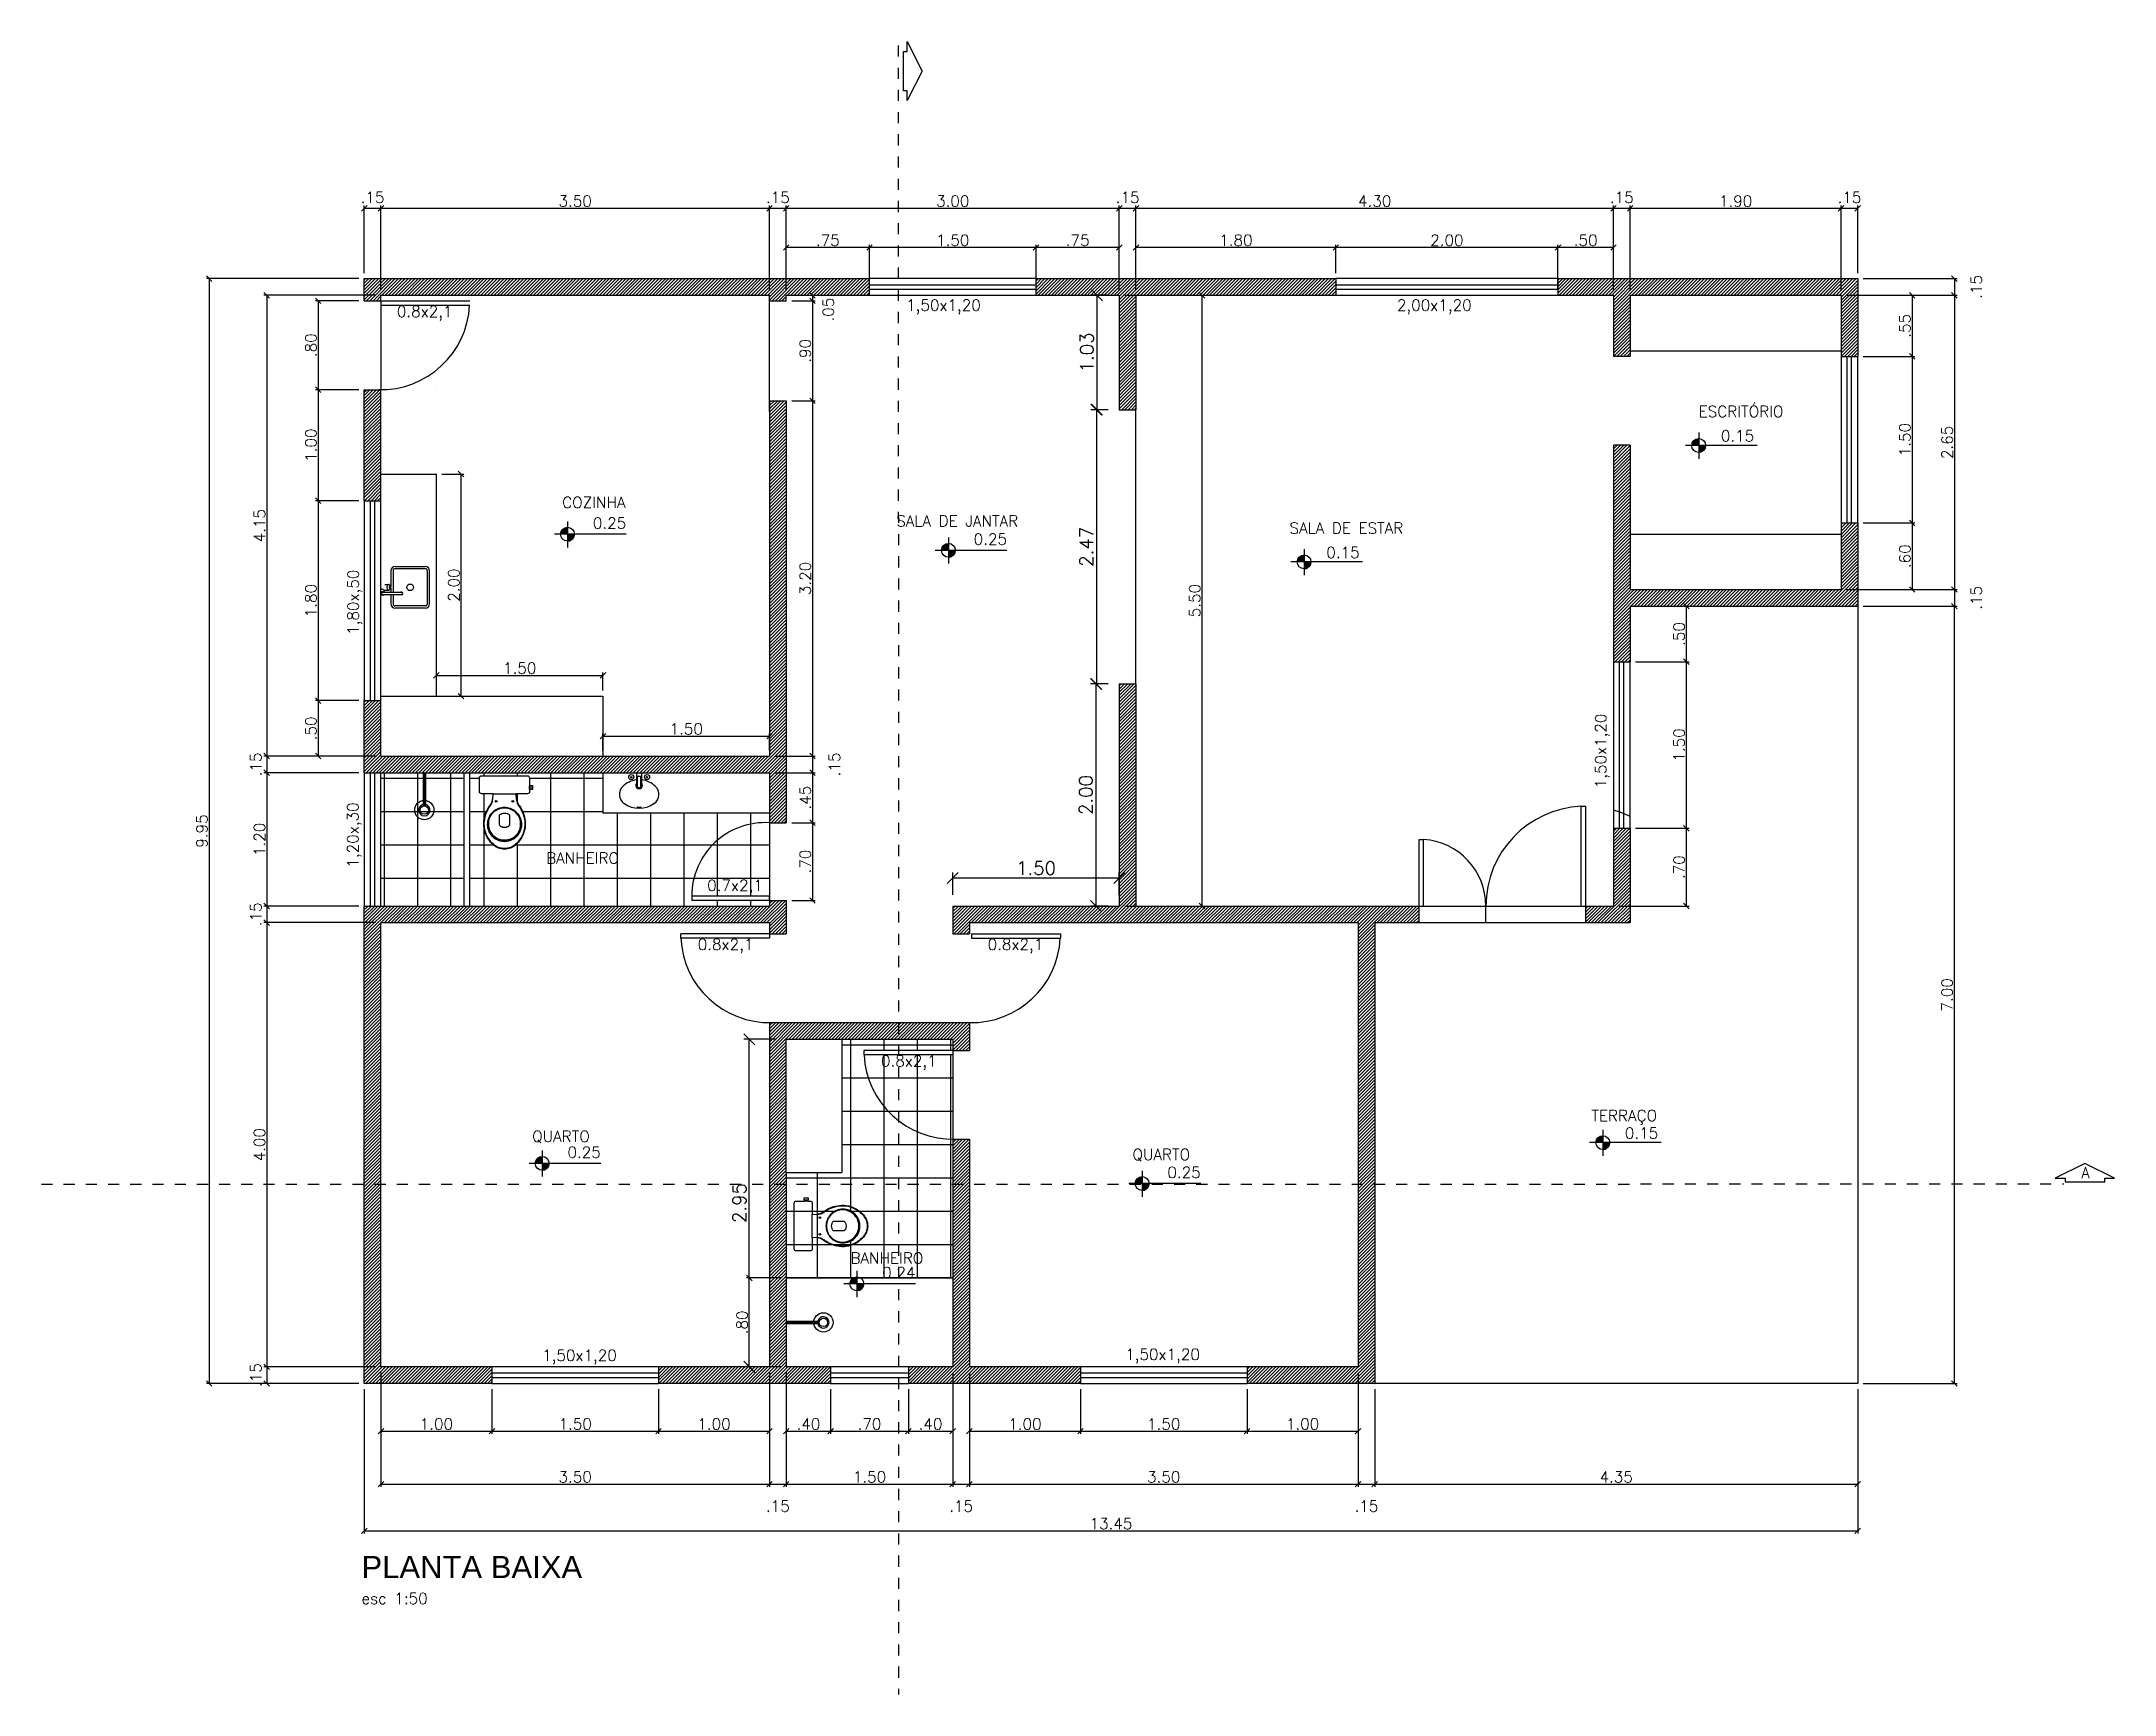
# Model space of a CAD drawing. Header units: metres. Extents: x 433 to 682, y 535 to 584.
# Drawn here: x 509.91 to 528.58, y 569.25 to 584.14 of the extents above; entities that cross this region are included whole.
import ezdxf

# ---------------------------------------------------------------- set-up
doc = ezdxf.new("R2010")
doc.units = ezdxf.units.M
doc.linetypes.add('ACAD_ISO02W100', pattern=[15, 12, -3])
doc.linetypes.add('DIVIDE', pattern=[1.25, 0.5, -0.25, 0, -0.25, 0, -0.25])
for name, color, linetype in [('ARQ-COTAS', 30, 'Continuous'), ('ARQ-ESQ-01', 1, 'ACAD_ISO02W100'), ('ARQ-ESQ-02', 2, 'Continuous'), ('ARQ-LINHACORTE', 3, 'DIVIDE'), ('ARQ-NIVEL', 1, 'Continuous'), ('ARQ-PECAS_SANITARIAS', 7, 'Continuous'), ('ARQ-PISO', 8, 'Continuous'), ('ARQ-TEXTO2', 2, 'Continuous'), ('ARQ-TEXTO3', 3, 'Continuous'), ('ARQ-TEXTO4', 4, 'Continuous'), ('ARQ_ALVENARIA', 4, 'Continuous')]:
    doc.layers.add(name, color=color, linetype=linetype)
doc.styles.add('ROMANS', font='romans.shx')
doc.dimstyles.new('1-100', dxfattribs={"dimtxt": 0.12, "dimasz": 0.1, "dimexe": 0.05, "dimexo": 0.1, "dimgap": 0.03, "dimtad": 1, "dimzin": 5, "dimdsep": 46, "dimtxsty": 'ROMANS', "dimblk": 'OBLIQUE', "dimcen": 0, "dimclrd": 256, "dimclre": 256, "dimclrt": 2, "dimadec": 0, "dimazin": 0, "dimtfac": 1, "dimtofl": 0, "dimtmove": 2, "dimatfit": 3, "dimfxl": 0.04, "dimtolj": 1, "dimtzin": 1, "dimarcsym": 0})
doc.dimstyles.new('1-50', dxfattribs={"dimscale": 0.5, "dimtxt": 0.2, "dimasz": 0.1, "dimexe": 0.05, "dimexo": 0.1, "dimgap": 0.03, "dimtad": 1, "dimzin": 5, "dimdsep": 46, "dimtxsty": 'ROMANS', "dimblk": 'OBLIQUE', "dimcen": 0, "dimclrd": 256, "dimclre": 256, "dimclrt": 2, "dimadec": 0, "dimazin": 0, "dimtfac": 1, "dimtofl": 0, "dimtmove": 2, "dimatfit": 3, "dimfxl": 0.04, "dimtolj": 1, "dimtzin": 1, "dimarcsym": 0})
pattern_1 = [(45, (0, 0), (-0.0148492424, 0.0148492424), [])]
pattern_2 = [(0, (0, 0), (0, 0.3), []), (90, (0, 0), (-0.3, 2e-17), [])]

msp = doc.modelspace()

# ---------------------------------------------------------------- texts
at = {"layer": 'ARQ-LINHACORTE', "color": 2, "insert": (528.32, 573.948), "char_height": 0.1, "attachment_point": 5, "style": 'ROMANS'}
msp.add_mtext('A', dxfattribs=at)
at = {"layer": 'ARQ-NIVEL', "color": 2, "char_height": 0.1, "attachment_point": 9, "style": 'ROMANS'}
for s, insert in [('0.15', (525.336, 580.533)), ('0.25', (515.178, 579.748)), ('0.25', (518.607, 579.603)), ('0.15', (521.783, 579.483)), ('0.15', (524.472, 574.254)), ('0.25', (514.949, 574.081)), ('0.25', (520.352, 573.9)), ('0.24', (517.783, 572.997))]:
    msp.add_mtext(s, dxfattribs=dict(at, insert=insert))
at = {"layer": 'ARQ-TEXTO2', "char_height": 0.1, "style": 'ROMANS'}
for s, insert, attachment_point in [('0.8x2,1', (513.113, 581.623), 7), ('0.7x2,1', (516.409, 576.454), 9), ('0.8x2,1', (516.324, 575.923), 9), ('0.8x2,1', (518.433, 575.923), 7), ('0.8x2,1', (517.974, 574.873), 9)]:
    msp.add_mtext(s, dxfattribs=dict(at, insert=insert, attachment_point=attachment_point))
at = {"layer": 'ARQ-TEXTO2', "char_height": 0.1, "width": 0.96563, "attachment_point": 7, "style": 'ROMANS'}
for s, insert in [('1,50x1,20', (517.699, 581.68)), ('2,00x1,20', (522.119, 581.68)), ('1,50x1,20', (514.421, 572.222)), ('1,50x1,20', (519.672, 572.231))]:
    msp.add_mtext(s, dxfattribs=dict(at, insert=insert))
at = {"layer": 'ARQ-TEXTO2', "char_height": 0.1, "width": 0.96563, "attachment_point": 7, "rotation": 90, "style": 'ROMANS'}
for s, insert in [('1,80x,50', (512.8, 578.791)), ('1,50x1,20', (524.035, 577.409)), ('1,20x,30', (512.797, 576.695))]:
    msp.add_mtext(s, dxfattribs=dict(at, insert=insert))
at = {"layer": 'ARQ-TEXTO3', "char_height": 0.1, "attachment_point": 5, "style": 'ROMANS'}
for s, insert in [('ESCRITÓRIO', (525.218, 580.803)), ('COZINHA', (514.887, 579.984)), ('SALA DE JANTAR', (518.159, 579.817)), ('SALA DE ESTAR', (521.664, 579.753)), ('BANHEIRO', (514.785, 576.781)), ('TERRAÇO', (524.166, 574.447)), ('QUARTO', (514.591, 574.27)), ('QUARTO', (519.997, 574.106)), ('BANHEIRO', (517.526, 573.178))]:
    msp.add_mtext(s, dxfattribs=dict(at, insert=insert))
at = {"layer": 'ARQ-TEXTO4', "insert": (512.794, 570.496), "char_height": 0.1, "attachment_point": 1, "style": 'ROMANS'}
msp.add_mtext('{\\fArial|b0|i0|c238|p34;\\H2x;\\C4;PLANTA\\fArial|b0|i0|c0|p34; BAIXA\\Fromans|c0;\\H0.6666x;\\P\\H0.7501x;\\C2;esc 1:50}', dxfattribs=at)

# ---------------------------------------------------------------- blocks, each defined once
blk = doc.blocks.new('nivel planta')
at = {"layer": 'ARQ-NIVEL', "color": 1}
for p, q in [((0, 0), (-0.969, 0)), ((-0.884, 0.007), (-0.791, 0.007)), ((-0.883, 0.015), (-0.791, 0.015)), ((-0.882, 0.023), (-0.791, 0.023)), ((-0.88, 0.03), (-0.791, 0.03)), ((-0.876, 0.038), (-0.791, 0.038)), ((-0.873, 0.046), (-0.791, 0.046)), ((-0.868, 0.054), (-0.791, 0.054)), ((-0.861, 0.062), (-0.791, 0.062)), ((-0.854, 0.069), (-0.791, 0.069)), ((-0.844, 0.077), (-0.791, 0.077)), ((-0.83, 0.085), (-0.791, 0.085)), ((-0.791, 0.174), (-0.791, -0.179)), ((-0.791, -0.001), (-0.697, -0.001)), ((-0.791, -0.009), (-0.698, -0.009)), ((-0.791, -0.016), (-0.699, -0.016)), ((-0.791, -0.024), (-0.7, -0.024)), ((-0.791, -0.032), (-0.703, -0.032)), ((-0.791, -0.04), (-0.706, -0.04)), ((-0.791, -0.048), (-0.71, -0.048)), ((-0.791, -0.056), (-0.715, -0.056)), ((-0.791, -0.063), (-0.722, -0.063)), ((-0.791, -0.071), (-0.73, -0.071)), ((-0.791, -0.079), (-0.74, -0.079)), ((-0.791, -0.087), (-0.755, -0.087))]:
    blk.add_line(p, q, dxfattribs=at)
blk.add_circle((-0.791, 0), 0.0937, dxfattribs=at)
blk = doc.blocks.new('_Oblique')
at = {"color": 0, "linetype": 'ByBlock', "lineweight": -2}
blk.add_line((-0.5, -0.5), (0.5, 0.5), dxfattribs=at)
blk = doc.blocks.new('*D85')
at = {"layer": 'ARQ-COTAS', "lineweight": -2, "transparency": 16777216}
for p, q in [((519.519, 581.849), (519.367, 581.849)), ((519.417, 581.849), (519.417, 580.819)), ((519.519, 580.819), (519.367, 580.819))]:
    blk.add_line(p, q, dxfattribs=at)
at = {"layer": 'DEFPOINTS', "color": 0, "transparency": 16777216}
for p in [(519.619, 581.849), (519.417, 580.819), (519.619, 580.819)]:
    blk.add_point(p, dxfattribs=at)
at = {"layer": 'ARQ-COTAS', "lineweight": -2, "transparency": 16777216, "xscale": 0.1, "yscale": 0.1, "zscale": 0.1}
for p, rotation in [((519.417, 581.849), 90), ((519.417, 580.819), 270)]:
    blk.add_blockref('_Oblique', p, dxfattribs=dict(at, rotation=rotation))
at = {"layer": 'ARQ-COTAS', "color": 2, "transparency": 16777216, "insert": (519.327, 581.334), "char_height": 0.12, "attachment_point": 5, "rotation": 90, "style": 'ROMANS'}
blk.add_mtext('\\A1;1.03', dxfattribs=at)
blk = doc.blocks.new('*D86')
at = {"layer": 'ARQ-COTAS', "lineweight": -2, "transparency": 16777216}
for p, q in [((519.519, 580.819), (519.362, 580.819)), ((519.412, 580.819), (519.412, 578.349)), ((519.519, 578.349), (519.362, 578.349))]:
    blk.add_line(p, q, dxfattribs=at)
at = {"layer": 'DEFPOINTS', "color": 0, "transparency": 16777216}
for p in [(519.619, 580.819), (519.412, 578.349), (519.619, 578.349)]:
    blk.add_point(p, dxfattribs=at)
at = {"layer": 'ARQ-COTAS', "lineweight": -2, "transparency": 16777216, "xscale": 0.1, "yscale": 0.1, "zscale": 0.1}
for p, rotation in [((519.412, 580.819), 90), ((519.412, 578.349), 270)]:
    blk.add_blockref('_Oblique', p, dxfattribs=dict(at, rotation=rotation))
at = {"layer": 'ARQ-COTAS', "color": 2, "transparency": 16777216, "insert": (519.322, 579.584), "char_height": 0.12, "attachment_point": 5, "rotation": 90, "style": 'ROMANS'}
blk.add_mtext('\\A1;2.47', dxfattribs=at)
blk = doc.blocks.new('*D87')
at = {"layer": 'ARQ-COTAS', "lineweight": -2, "transparency": 16777216}
for p, q in [((519.519, 578.349), (519.358, 578.349)), ((519.408, 578.349), (519.408, 576.349)), ((519.519, 576.349), (519.358, 576.349))]:
    blk.add_line(p, q, dxfattribs=at)
at = {"layer": 'DEFPOINTS', "color": 0, "transparency": 16777216}
for p in [(519.619, 578.349), (519.408, 576.349), (519.619, 576.349)]:
    blk.add_point(p, dxfattribs=at)
at = {"layer": 'ARQ-COTAS', "lineweight": -2, "transparency": 16777216, "xscale": 0.1, "yscale": 0.1, "zscale": 0.1}
for p, rotation in [((519.408, 578.349), 90), ((519.408, 576.349), 270)]:
    blk.add_blockref('_Oblique', p, dxfattribs=dict(at, rotation=rotation))
at = {"layer": 'ARQ-COTAS', "color": 2, "transparency": 16777216, "insert": (519.318, 577.349), "char_height": 0.12, "attachment_point": 5, "rotation": 90, "style": 'ROMANS'}
blk.add_mtext('\\A1;2.00', dxfattribs=at)
blk = doc.blocks.new('*D88')
at = {"layer": 'ARQ-COTAS', "lineweight": -2, "transparency": 16777216}
for p, q in [((518.119, 576.449), (518.119, 576.651)), ((519.619, 576.601), (518.119, 576.601)), ((519.619, 576.449), (519.619, 576.651))]:
    blk.add_line(p, q, dxfattribs=at)
at = {"layer": 'DEFPOINTS', "color": 0, "transparency": 16777216}
for p in [(518.119, 576.601), (518.119, 576.349), (519.619, 576.349)]:
    blk.add_point(p, dxfattribs=at)
at = {"layer": 'ARQ-COTAS', "lineweight": -2, "transparency": 16777216, "xscale": 0.1, "yscale": 0.1, "zscale": 0.1, "rotation": 180}
blk.add_blockref('_Oblique', (518.119, 576.601), dxfattribs=at)
at = {"layer": 'ARQ-COTAS', "lineweight": -2, "transparency": 16777216, "xscale": 0.1, "yscale": 0.1, "zscale": 0.1}
blk.add_blockref('_Oblique', (519.619, 576.601), dxfattribs=at)
at = {"layer": 'ARQ-COTAS', "color": 2, "transparency": 16777216, "insert": (518.869, 576.691), "char_height": 0.12, "attachment_point": 5, "style": 'ROMANS'}
blk.add_mtext('\\A1;1.50', dxfattribs=at)
blk = doc.blocks.new('*D89')
at = {"layer": 'ARQ-PISO', "lineweight": -2, "transparency": 16777216}
for p, q in [((516.519, 575.149), (516.237, 575.149)), ((516.287, 572.199), (516.287, 575.149)), ((516.519, 572.199), (516.237, 572.199))]:
    blk.add_line(p, q, dxfattribs=at)
at = {"layer": 'DEFPOINTS', "color": 0, "transparency": 16777216}
for p in [(516.287, 575.149), (516.619, 575.149), (516.619, 572.199)]:
    blk.add_point(p, dxfattribs=at)
at = {"layer": 'ARQ-PISO', "lineweight": -2, "transparency": 16777216, "xscale": 0.1, "yscale": 0.1, "zscale": 0.1}
for p, rotation in [((516.287, 575.149), 90), ((516.287, 572.199), 270)]:
    blk.add_blockref('_Oblique', p, dxfattribs=dict(at, rotation=rotation))
at = {"layer": 'ARQ-PISO', "color": 2, "transparency": 16777216, "insert": (516.197, 573.674), "char_height": 0.12, "attachment_point": 5, "rotation": 90, "style": 'ROMANS'}
blk.add_mtext('\\A1;2.95', dxfattribs=at)
blk = doc.blocks.new('*D90')
at = {"layer": 'ARQ-COTAS', "lineweight": -2, "transparency": 16777216}
for p, q in [((512.969, 572.149), (512.969, 571.594)), ((513.969, 571.999), (513.969, 571.594)), ((512.969, 571.619), (513.969, 571.619))]:
    blk.add_line(p, q, dxfattribs=at)
at = {"layer": 'DEFPOINTS', "color": 0, "transparency": 16777216}
for p in [(512.969, 572.199), (513.969, 572.049), (513.969, 571.619)]:
    blk.add_point(p, dxfattribs=at)
at = {"layer": 'ARQ-COTAS', "lineweight": -2, "transparency": 16777216, "xscale": 0.05, "yscale": 0.05, "zscale": 0.05, "rotation": 180}
blk.add_blockref('_Oblique', (512.969, 571.619), dxfattribs=at)
at = {"layer": 'ARQ-COTAS', "lineweight": -2, "transparency": 16777216, "xscale": 0.05, "yscale": 0.05, "zscale": 0.05}
blk.add_blockref('_Oblique', (513.969, 571.619), dxfattribs=at)
at = {"layer": 'ARQ-COTAS', "color": 2, "transparency": 16777216, "insert": (513.469, 571.684), "char_height": 0.1, "attachment_point": 5, "style": 'ROMANS'}
blk.add_mtext('\\A1;1.00', dxfattribs=at)
blk = doc.blocks.new('*D91')
at = {"layer": 'ARQ-COTAS', "lineweight": -2, "transparency": 16777216}
for p, q in [((513.969, 571.999), (513.969, 571.594)), ((515.469, 571.999), (515.469, 571.594)), ((513.969, 571.619), (515.469, 571.619))]:
    blk.add_line(p, q, dxfattribs=at)
at = {"layer": 'DEFPOINTS', "color": 0, "transparency": 16777216}
for p in [(513.969, 572.049), (515.469, 572.049), (515.469, 571.619)]:
    blk.add_point(p, dxfattribs=at)
at = {"layer": 'ARQ-COTAS', "lineweight": -2, "transparency": 16777216, "xscale": 0.05, "yscale": 0.05, "zscale": 0.05, "rotation": 180}
blk.add_blockref('_Oblique', (513.969, 571.619), dxfattribs=at)
at = {"layer": 'ARQ-COTAS', "lineweight": -2, "transparency": 16777216, "xscale": 0.05, "yscale": 0.05, "zscale": 0.05}
blk.add_blockref('_Oblique', (515.469, 571.619), dxfattribs=at)
at = {"layer": 'ARQ-COTAS', "color": 2, "transparency": 16777216, "insert": (514.719, 571.684), "char_height": 0.1, "attachment_point": 5, "style": 'ROMANS'}
blk.add_mtext('\\A1;1.50', dxfattribs=at)
blk = doc.blocks.new('*D92')
at = {"layer": 'ARQ-COTAS', "lineweight": -2, "transparency": 16777216}
for p, q in [((516.469, 572.149), (516.469, 571.594)), ((515.469, 571.999), (515.469, 571.594)), ((515.469, 571.619), (516.469, 571.619))]:
    blk.add_line(p, q, dxfattribs=at)
at = {"layer": 'DEFPOINTS', "color": 0, "transparency": 16777216}
for p in [(515.469, 572.049), (516.469, 572.199), (516.469, 571.619)]:
    blk.add_point(p, dxfattribs=at)
at = {"layer": 'ARQ-COTAS', "lineweight": -2, "transparency": 16777216, "xscale": 0.05, "yscale": 0.05, "zscale": 0.05, "rotation": 180}
blk.add_blockref('_Oblique', (515.469, 571.619), dxfattribs=at)
at = {"layer": 'ARQ-COTAS', "lineweight": -2, "transparency": 16777216, "xscale": 0.05, "yscale": 0.05, "zscale": 0.05}
blk.add_blockref('_Oblique', (516.469, 571.619), dxfattribs=at)
at = {"layer": 'ARQ-COTAS', "color": 2, "transparency": 16777216, "insert": (515.969, 571.684), "char_height": 0.1, "attachment_point": 5, "style": 'ROMANS'}
blk.add_mtext('\\A1;1.00', dxfattribs=at)
blk = doc.blocks.new('*D93')
at = {"layer": 'ARQ-COTAS', "lineweight": -2, "transparency": 16777216}
for p, q in [((516.619, 572.149), (516.619, 571.594)), ((517.019, 571.999), (517.019, 571.594)), ((516.619, 571.619), (517.019, 571.619))]:
    blk.add_line(p, q, dxfattribs=at)
at = {"layer": 'DEFPOINTS', "color": 0, "transparency": 16777216}
for p in [(516.619, 572.199), (517.019, 572.049), (517.019, 571.619)]:
    blk.add_point(p, dxfattribs=at)
at = {"layer": 'ARQ-COTAS', "lineweight": -2, "transparency": 16777216, "xscale": 0.05, "yscale": 0.05, "zscale": 0.05, "rotation": 180}
blk.add_blockref('_Oblique', (516.619, 571.619), dxfattribs=at)
at = {"layer": 'ARQ-COTAS', "lineweight": -2, "transparency": 16777216, "xscale": 0.05, "yscale": 0.05, "zscale": 0.05}
blk.add_blockref('_Oblique', (517.019, 571.619), dxfattribs=at)
at = {"layer": 'ARQ-COTAS', "color": 2, "transparency": 16777216, "insert": (516.819, 571.684), "char_height": 0.1, "attachment_point": 5, "style": 'ROMANS'}
blk.add_mtext('\\A1;.40', dxfattribs=at)
blk = doc.blocks.new('*D94')
at = {"layer": 'ARQ-COTAS', "lineweight": -2, "transparency": 16777216}
for p, q in [((517.019, 571.999), (517.019, 571.594)), ((517.719, 571.999), (517.719, 571.594)), ((517.019, 571.619), (517.719, 571.619))]:
    blk.add_line(p, q, dxfattribs=at)
at = {"layer": 'DEFPOINTS', "color": 0, "transparency": 16777216}
for p in [(517.019, 572.049), (517.719, 572.049), (517.719, 571.619)]:
    blk.add_point(p, dxfattribs=at)
at = {"layer": 'ARQ-COTAS', "lineweight": -2, "transparency": 16777216, "xscale": 0.05, "yscale": 0.05, "zscale": 0.05, "rotation": 180}
blk.add_blockref('_Oblique', (517.019, 571.619), dxfattribs=at)
at = {"layer": 'ARQ-COTAS', "lineweight": -2, "transparency": 16777216, "xscale": 0.05, "yscale": 0.05, "zscale": 0.05}
blk.add_blockref('_Oblique', (517.719, 571.619), dxfattribs=at)
at = {"layer": 'ARQ-COTAS', "color": 2, "transparency": 16777216, "insert": (517.369, 571.684), "char_height": 0.1, "attachment_point": 5, "style": 'ROMANS'}
blk.add_mtext('\\A1;.70', dxfattribs=at)
blk = doc.blocks.new('*D95')
at = {"layer": 'ARQ-COTAS', "lineweight": -2, "transparency": 16777216}
for p, q in [((518.119, 572.149), (518.119, 571.594)), ((517.719, 571.999), (517.719, 571.594)), ((517.719, 571.619), (518.119, 571.619))]:
    blk.add_line(p, q, dxfattribs=at)
at = {"layer": 'DEFPOINTS', "color": 0, "transparency": 16777216}
for p in [(517.719, 572.049), (518.119, 572.199), (518.119, 571.619)]:
    blk.add_point(p, dxfattribs=at)
at = {"layer": 'ARQ-COTAS', "lineweight": -2, "transparency": 16777216, "xscale": 0.05, "yscale": 0.05, "zscale": 0.05, "rotation": 180}
blk.add_blockref('_Oblique', (517.719, 571.619), dxfattribs=at)
at = {"layer": 'ARQ-COTAS', "lineweight": -2, "transparency": 16777216, "xscale": 0.05, "yscale": 0.05, "zscale": 0.05}
blk.add_blockref('_Oblique', (518.119, 571.619), dxfattribs=at)
at = {"layer": 'ARQ-COTAS', "color": 2, "transparency": 16777216, "insert": (517.919, 571.684), "char_height": 0.1, "attachment_point": 5, "style": 'ROMANS'}
blk.add_mtext('\\A1;.40', dxfattribs=at)
blk = doc.blocks.new('*D96')
at = {"layer": 'ARQ-COTAS', "lineweight": -2, "transparency": 16777216}
for p, q in [((518.269, 572.149), (518.269, 571.594)), ((519.269, 571.999), (519.269, 571.594)), ((518.269, 571.619), (519.269, 571.619))]:
    blk.add_line(p, q, dxfattribs=at)
at = {"layer": 'DEFPOINTS', "color": 0, "transparency": 16777216}
for p in [(518.269, 572.199), (519.269, 572.049), (519.269, 571.619)]:
    blk.add_point(p, dxfattribs=at)
at = {"layer": 'ARQ-COTAS', "lineweight": -2, "transparency": 16777216, "xscale": 0.05, "yscale": 0.05, "zscale": 0.05, "rotation": 180}
blk.add_blockref('_Oblique', (518.269, 571.619), dxfattribs=at)
at = {"layer": 'ARQ-COTAS', "lineweight": -2, "transparency": 16777216, "xscale": 0.05, "yscale": 0.05, "zscale": 0.05}
blk.add_blockref('_Oblique', (519.269, 571.619), dxfattribs=at)
at = {"layer": 'ARQ-COTAS', "color": 2, "transparency": 16777216, "insert": (518.769, 571.684), "char_height": 0.1, "attachment_point": 5, "style": 'ROMANS'}
blk.add_mtext('\\A1;1.00', dxfattribs=at)
blk = doc.blocks.new('*D97')
at = {"layer": 'ARQ-COTAS', "lineweight": -2, "transparency": 16777216}
for p, q in [((519.269, 571.999), (519.269, 571.594)), ((520.769, 571.999), (520.769, 571.594)), ((519.269, 571.619), (520.769, 571.619))]:
    blk.add_line(p, q, dxfattribs=at)
at = {"layer": 'DEFPOINTS', "color": 0, "transparency": 16777216}
for p in [(519.269, 572.049), (520.769, 572.049), (520.769, 571.619)]:
    blk.add_point(p, dxfattribs=at)
at = {"layer": 'ARQ-COTAS', "lineweight": -2, "transparency": 16777216, "xscale": 0.05, "yscale": 0.05, "zscale": 0.05, "rotation": 180}
blk.add_blockref('_Oblique', (519.269, 571.619), dxfattribs=at)
at = {"layer": 'ARQ-COTAS', "lineweight": -2, "transparency": 16777216, "xscale": 0.05, "yscale": 0.05, "zscale": 0.05}
blk.add_blockref('_Oblique', (520.769, 571.619), dxfattribs=at)
at = {"layer": 'ARQ-COTAS', "color": 2, "transparency": 16777216, "insert": (520.019, 571.684), "char_height": 0.1, "attachment_point": 5, "style": 'ROMANS'}
blk.add_mtext('\\A1;1.50', dxfattribs=at)
blk = doc.blocks.new('*D98')
at = {"layer": 'ARQ-COTAS', "lineweight": -2, "transparency": 16777216}
for p, q in [((521.769, 572.149), (521.769, 571.594)), ((520.769, 571.999), (520.769, 571.594)), ((520.769, 571.619), (521.769, 571.619))]:
    blk.add_line(p, q, dxfattribs=at)
at = {"layer": 'DEFPOINTS', "color": 0, "transparency": 16777216}
for p in [(520.769, 572.049), (521.769, 572.199), (521.769, 571.619)]:
    blk.add_point(p, dxfattribs=at)
at = {"layer": 'ARQ-COTAS', "lineweight": -2, "transparency": 16777216, "xscale": 0.05, "yscale": 0.05, "zscale": 0.05, "rotation": 180}
blk.add_blockref('_Oblique', (520.769, 571.619), dxfattribs=at)
at = {"layer": 'ARQ-COTAS', "lineweight": -2, "transparency": 16777216, "xscale": 0.05, "yscale": 0.05, "zscale": 0.05}
blk.add_blockref('_Oblique', (521.769, 571.619), dxfattribs=at)
at = {"layer": 'ARQ-COTAS', "color": 2, "transparency": 16777216, "insert": (521.269, 571.684), "char_height": 0.1, "attachment_point": 5, "style": 'ROMANS'}
blk.add_mtext('\\A1;1.00', dxfattribs=at)
blk = doc.blocks.new('*D99')
at = {"layer": 'ARQ-COTAS', "lineweight": -2, "transparency": 16777216}
for p, q in [((512.969, 572.149), (512.969, 571.117)), ((516.469, 572.149), (516.469, 571.117)), ((512.969, 571.142), (516.469, 571.142))]:
    blk.add_line(p, q, dxfattribs=at)
at = {"layer": 'DEFPOINTS', "color": 0, "transparency": 16777216}
for p in [(512.969, 572.199), (516.469, 572.199), (516.469, 571.142)]:
    blk.add_point(p, dxfattribs=at)
at = {"layer": 'ARQ-COTAS', "lineweight": -2, "transparency": 16777216, "xscale": 0.05, "yscale": 0.05, "zscale": 0.05, "rotation": 180}
blk.add_blockref('_Oblique', (512.969, 571.142), dxfattribs=at)
at = {"layer": 'ARQ-COTAS', "lineweight": -2, "transparency": 16777216, "xscale": 0.05, "yscale": 0.05, "zscale": 0.05}
blk.add_blockref('_Oblique', (516.469, 571.142), dxfattribs=at)
at = {"layer": 'ARQ-COTAS', "color": 2, "transparency": 16777216, "insert": (514.719, 571.207), "char_height": 0.1, "attachment_point": 5, "style": 'ROMANS'}
blk.add_mtext('\\A1;3.50', dxfattribs=at)
blk = doc.blocks.new('*D100')
at = {"layer": 'ARQ-COTAS', "lineweight": -2, "transparency": 16777216}
for p, q in [((516.469, 572.149), (516.469, 571.117)), ((516.619, 572.149), (516.619, 571.117)), ((516.469, 571.142), (516.619, 571.142))]:
    blk.add_line(p, q, dxfattribs=at)
at = {"layer": 'DEFPOINTS', "color": 0, "transparency": 16777216}
for p in [(516.469, 572.199), (516.619, 572.199), (516.619, 571.142)]:
    blk.add_point(p, dxfattribs=at)
at = {"layer": 'ARQ-COTAS', "lineweight": -2, "transparency": 16777216, "xscale": 0.05, "yscale": 0.05, "zscale": 0.05, "rotation": 180}
blk.add_blockref('_Oblique', (516.469, 571.142), dxfattribs=at)
at = {"layer": 'ARQ-COTAS', "lineweight": -2, "transparency": 16777216, "xscale": 0.05, "yscale": 0.05, "zscale": 0.05}
blk.add_blockref('_Oblique', (516.619, 571.142), dxfattribs=at)
at = {"layer": 'ARQ-COTAS', "color": 2, "transparency": 16777216, "insert": (516.544, 570.944), "char_height": 0.1, "attachment_point": 5, "style": 'ROMANS'}
blk.add_mtext('\\A1;.15', dxfattribs=at)
blk = doc.blocks.new('*D101')
at = {"layer": 'ARQ-COTAS', "lineweight": -2, "transparency": 16777216}
for p, q in [((516.619, 572.149), (516.619, 571.117)), ((518.119, 572.149), (518.119, 571.117)), ((516.619, 571.142), (518.119, 571.142))]:
    blk.add_line(p, q, dxfattribs=at)
at = {"layer": 'DEFPOINTS', "color": 0, "transparency": 16777216}
for p in [(516.619, 572.199), (518.119, 572.199), (518.119, 571.142)]:
    blk.add_point(p, dxfattribs=at)
at = {"layer": 'ARQ-COTAS', "lineweight": -2, "transparency": 16777216, "xscale": 0.05, "yscale": 0.05, "zscale": 0.05, "rotation": 180}
blk.add_blockref('_Oblique', (516.619, 571.142), dxfattribs=at)
at = {"layer": 'ARQ-COTAS', "lineweight": -2, "transparency": 16777216, "xscale": 0.05, "yscale": 0.05, "zscale": 0.05}
blk.add_blockref('_Oblique', (518.119, 571.142), dxfattribs=at)
at = {"layer": 'ARQ-COTAS', "color": 2, "transparency": 16777216, "insert": (517.369, 571.207), "char_height": 0.1, "attachment_point": 5, "style": 'ROMANS'}
blk.add_mtext('\\A1;1.50', dxfattribs=at)
blk = doc.blocks.new('*D102')
at = {"layer": 'ARQ-COTAS', "lineweight": -2, "transparency": 16777216}
for p, q in [((518.119, 572.149), (518.119, 571.117)), ((518.269, 572.149), (518.269, 571.117)), ((518.119, 571.142), (518.269, 571.142))]:
    blk.add_line(p, q, dxfattribs=at)
at = {"layer": 'DEFPOINTS', "color": 0, "transparency": 16777216}
for p in [(518.119, 572.199), (518.269, 572.199), (518.269, 571.142)]:
    blk.add_point(p, dxfattribs=at)
at = {"layer": 'ARQ-COTAS', "lineweight": -2, "transparency": 16777216, "xscale": 0.05, "yscale": 0.05, "zscale": 0.05, "rotation": 180}
blk.add_blockref('_Oblique', (518.119, 571.142), dxfattribs=at)
at = {"layer": 'ARQ-COTAS', "lineweight": -2, "transparency": 16777216, "xscale": 0.05, "yscale": 0.05, "zscale": 0.05}
blk.add_blockref('_Oblique', (518.269, 571.142), dxfattribs=at)
at = {"layer": 'ARQ-COTAS', "color": 2, "transparency": 16777216, "insert": (518.194, 570.944), "char_height": 0.1, "attachment_point": 5, "style": 'ROMANS'}
blk.add_mtext('\\A1;.15', dxfattribs=at)
blk = doc.blocks.new('*D103')
at = {"layer": 'ARQ-COTAS', "lineweight": -2, "transparency": 16777216}
for p, q in [((518.269, 572.149), (518.269, 571.117)), ((521.769, 572.149), (521.769, 571.117)), ((518.269, 571.142), (521.769, 571.142))]:
    blk.add_line(p, q, dxfattribs=at)
at = {"layer": 'DEFPOINTS', "color": 0, "transparency": 16777216}
for p in [(518.269, 572.199), (521.769, 572.199), (521.769, 571.142)]:
    blk.add_point(p, dxfattribs=at)
at = {"layer": 'ARQ-COTAS', "lineweight": -2, "transparency": 16777216, "xscale": 0.05, "yscale": 0.05, "zscale": 0.05, "rotation": 180}
blk.add_blockref('_Oblique', (518.269, 571.142), dxfattribs=at)
at = {"layer": 'ARQ-COTAS', "lineweight": -2, "transparency": 16777216, "xscale": 0.05, "yscale": 0.05, "zscale": 0.05}
blk.add_blockref('_Oblique', (521.769, 571.142), dxfattribs=at)
at = {"layer": 'ARQ-COTAS', "color": 2, "transparency": 16777216, "insert": (520.019, 571.207), "char_height": 0.1, "attachment_point": 5, "style": 'ROMANS'}
blk.add_mtext('\\A1;3.50', dxfattribs=at)
blk = doc.blocks.new('*D104')
at = {"layer": 'ARQ-COTAS', "lineweight": -2, "transparency": 16777216}
for p, q in [((521.769, 572.149), (521.769, 571.117)), ((521.919, 571.999), (521.919, 571.117)), ((521.769, 571.142), (521.919, 571.142))]:
    blk.add_line(p, q, dxfattribs=at)
at = {"layer": 'DEFPOINTS', "color": 0, "transparency": 16777216}
for p in [(521.769, 572.199), (521.919, 572.049), (521.919, 571.142)]:
    blk.add_point(p, dxfattribs=at)
at = {"layer": 'ARQ-COTAS', "lineweight": -2, "transparency": 16777216, "xscale": 0.05, "yscale": 0.05, "zscale": 0.05, "rotation": 180}
blk.add_blockref('_Oblique', (521.769, 571.142), dxfattribs=at)
at = {"layer": 'ARQ-COTAS', "lineweight": -2, "transparency": 16777216, "xscale": 0.05, "yscale": 0.05, "zscale": 0.05}
blk.add_blockref('_Oblique', (521.919, 571.142), dxfattribs=at)
at = {"layer": 'ARQ-COTAS', "color": 2, "transparency": 16777216, "insert": (521.844, 570.944), "char_height": 0.1, "attachment_point": 5, "style": 'ROMANS'}
blk.add_mtext('\\A1;.15', dxfattribs=at)
blk = doc.blocks.new('*D105')
at = {"layer": 'ARQ-COTAS', "lineweight": -2, "transparency": 16777216}
for p, q in [((521.919, 571.999), (521.919, 571.117)), ((526.269, 571.999), (526.269, 571.117)), ((521.919, 571.142), (526.269, 571.142))]:
    blk.add_line(p, q, dxfattribs=at)
at = {"layer": 'DEFPOINTS', "color": 0, "transparency": 16777216}
for p in [(521.919, 572.049), (526.269, 572.049), (526.269, 571.142)]:
    blk.add_point(p, dxfattribs=at)
at = {"layer": 'ARQ-COTAS', "lineweight": -2, "transparency": 16777216, "xscale": 0.05, "yscale": 0.05, "zscale": 0.05, "rotation": 180}
blk.add_blockref('_Oblique', (521.919, 571.142), dxfattribs=at)
at = {"layer": 'ARQ-COTAS', "lineweight": -2, "transparency": 16777216, "xscale": 0.05, "yscale": 0.05, "zscale": 0.05}
blk.add_blockref('_Oblique', (526.269, 571.142), dxfattribs=at)
at = {"layer": 'ARQ-COTAS', "color": 2, "transparency": 16777216, "insert": (524.094, 571.207), "char_height": 0.1, "attachment_point": 5, "style": 'ROMANS'}
blk.add_mtext('\\A1;4.35', dxfattribs=at)
blk = doc.blocks.new('*D106')
at = {"layer": 'ARQ-COTAS', "lineweight": -2, "transparency": 16777216}
for p, q in [((512.819, 571.999), (512.819, 570.697)), ((526.269, 571.999), (526.269, 570.697)), ((512.819, 570.722), (526.269, 570.722))]:
    blk.add_line(p, q, dxfattribs=at)
at = {"layer": 'DEFPOINTS', "color": 0, "transparency": 16777216}
for p in [(512.819, 572.049), (526.269, 572.049), (526.269, 570.722)]:
    blk.add_point(p, dxfattribs=at)
at = {"layer": 'ARQ-COTAS', "lineweight": -2, "transparency": 16777216, "xscale": 0.05, "yscale": 0.05, "zscale": 0.05, "rotation": 180}
blk.add_blockref('_Oblique', (512.819, 570.722), dxfattribs=at)
at = {"layer": 'ARQ-COTAS', "lineweight": -2, "transparency": 16777216, "xscale": 0.05, "yscale": 0.05, "zscale": 0.05}
blk.add_blockref('_Oblique', (526.269, 570.722), dxfattribs=at)
at = {"layer": 'ARQ-COTAS', "color": 2, "transparency": 16777216, "insert": (519.544, 570.787), "char_height": 0.1, "attachment_point": 5, "style": 'ROMANS'}
blk.add_mtext('\\A1;13.45', dxfattribs=at)
blk = doc.blocks.new('*D107')
at = {"layer": 'ARQ-COTAS', "lineweight": -2, "transparency": 16777216}
for p, q in [((512.769, 581.799), (512.379, 581.799)), ((512.404, 581.799), (512.404, 580.999)), ((512.769, 580.999), (512.379, 580.999))]:
    blk.add_line(p, q, dxfattribs=at)
at = {"layer": 'DEFPOINTS', "color": 0, "transparency": 16777216}
for p in [(512.819, 581.799), (512.404, 580.999), (512.819, 580.999)]:
    blk.add_point(p, dxfattribs=at)
at = {"layer": 'ARQ-COTAS', "lineweight": -2, "transparency": 16777216, "xscale": 0.05, "yscale": 0.05, "zscale": 0.05}
for p, rotation in [((512.404, 581.799), 90), ((512.404, 580.999), 270)]:
    blk.add_blockref('_Oblique', p, dxfattribs=dict(at, rotation=rotation))
at = {"layer": 'ARQ-COTAS', "color": 2, "transparency": 16777216, "insert": (512.339, 581.399), "char_height": 0.1, "attachment_point": 5, "rotation": 90, "style": 'ROMANS'}
blk.add_mtext('\\A1;.80', dxfattribs=at)
blk = doc.blocks.new('*D108')
at = {"layer": 'ARQ-COTAS', "lineweight": -2, "transparency": 16777216}
for p, q in [((512.769, 580.999), (512.379, 580.999)), ((512.404, 580.999), (512.404, 579.999)), ((512.769, 579.999), (512.379, 579.999))]:
    blk.add_line(p, q, dxfattribs=at)
at = {"layer": 'DEFPOINTS', "color": 0, "transparency": 16777216}
for p in [(512.819, 580.999), (512.404, 579.999), (512.819, 579.999)]:
    blk.add_point(p, dxfattribs=at)
at = {"layer": 'ARQ-COTAS', "lineweight": -2, "transparency": 16777216, "xscale": 0.05, "yscale": 0.05, "zscale": 0.05}
for p, rotation in [((512.404, 580.999), 90), ((512.404, 579.999), 270)]:
    blk.add_blockref('_Oblique', p, dxfattribs=dict(at, rotation=rotation))
at = {"layer": 'ARQ-COTAS', "color": 2, "transparency": 16777216, "insert": (512.339, 580.499), "char_height": 0.1, "attachment_point": 5, "rotation": 90, "style": 'ROMANS'}
blk.add_mtext('\\A1;1.00', dxfattribs=at)
blk = doc.blocks.new('*D109')
at = {"layer": 'ARQ-COTAS', "lineweight": -2, "transparency": 16777216}
for p, q in [((512.769, 579.999), (512.379, 579.999)), ((512.404, 579.999), (512.404, 578.199)), ((512.769, 578.199), (512.379, 578.199))]:
    blk.add_line(p, q, dxfattribs=at)
at = {"layer": 'DEFPOINTS', "color": 0, "transparency": 16777216}
for p in [(512.819, 579.999), (512.404, 578.199), (512.819, 578.199)]:
    blk.add_point(p, dxfattribs=at)
at = {"layer": 'ARQ-COTAS', "lineweight": -2, "transparency": 16777216, "xscale": 0.05, "yscale": 0.05, "zscale": 0.05}
for p, rotation in [((512.404, 579.999), 90), ((512.404, 578.199), 270)]:
    blk.add_blockref('_Oblique', p, dxfattribs=dict(at, rotation=rotation))
at = {"layer": 'ARQ-COTAS', "color": 2, "transparency": 16777216, "insert": (512.339, 579.099), "char_height": 0.1, "attachment_point": 5, "rotation": 90, "style": 'ROMANS'}
blk.add_mtext('\\A1;1.80', dxfattribs=at)
blk = doc.blocks.new('*D110')
at = {"layer": 'ARQ-COTAS', "lineweight": -2, "transparency": 16777216}
for p, q in [((512.769, 578.199), (512.379, 578.199)), ((512.404, 578.199), (512.404, 577.699)), ((512.919, 577.699), (512.379, 577.699))]:
    blk.add_line(p, q, dxfattribs=at)
at = {"layer": 'DEFPOINTS', "color": 0, "transparency": 16777216}
for p in [(512.819, 578.199), (512.404, 577.699), (512.969, 577.699)]:
    blk.add_point(p, dxfattribs=at)
at = {"layer": 'ARQ-COTAS', "lineweight": -2, "transparency": 16777216, "xscale": 0.05, "yscale": 0.05, "zscale": 0.05}
for p, rotation in [((512.404, 578.199), 90), ((512.404, 577.699), 270)]:
    blk.add_blockref('_Oblique', p, dxfattribs=dict(at, rotation=rotation))
at = {"layer": 'ARQ-COTAS', "color": 2, "transparency": 16777216, "insert": (512.339, 577.949), "char_height": 0.1, "attachment_point": 5, "rotation": 90, "style": 'ROMANS'}
blk.add_mtext('\\A1;.50', dxfattribs=at)
blk = doc.blocks.new('*D111')
at = {"layer": 'ARQ-COTAS', "lineweight": -2, "transparency": 16777216}
for p, q in [((512.769, 581.999), (511.397, 581.999)), ((511.422, 581.999), (511.422, 572.049)), ((512.769, 572.049), (511.397, 572.049))]:
    blk.add_line(p, q, dxfattribs=at)
at = {"layer": 'DEFPOINTS', "color": 0, "transparency": 16777216}
for p in [(512.819, 581.999), (511.422, 572.049), (512.819, 572.049)]:
    blk.add_point(p, dxfattribs=at)
at = {"layer": 'ARQ-COTAS', "lineweight": -2, "transparency": 16777216, "xscale": 0.05, "yscale": 0.05, "zscale": 0.05}
for p, rotation in [((511.422, 581.999), 90), ((511.422, 572.049), 270)]:
    blk.add_blockref('_Oblique', p, dxfattribs=dict(at, rotation=rotation))
at = {"layer": 'ARQ-COTAS', "color": 2, "transparency": 16777216, "insert": (511.357, 577.024), "char_height": 0.1, "attachment_point": 5, "rotation": 90, "style": 'ROMANS'}
blk.add_mtext('\\A1;9.95', dxfattribs=at)
blk = doc.blocks.new('*D112')
at = {"layer": 'ARQ-COTAS', "lineweight": -2, "transparency": 16777216}
for p, q in [((523.569, 581.899), (523.569, 582.305)), ((524.069, 581.899), (524.069, 582.305)), ((524.069, 582.28), (523.569, 582.28))]:
    blk.add_line(p, q, dxfattribs=at)
at = {"layer": 'DEFPOINTS', "color": 0, "transparency": 16777216}
for p in [(523.569, 582.28), (523.569, 581.849), (524.069, 581.849)]:
    blk.add_point(p, dxfattribs=at)
at = {"layer": 'ARQ-COTAS', "lineweight": -2, "transparency": 16777216, "xscale": 0.05, "yscale": 0.05, "zscale": 0.05, "rotation": 180}
blk.add_blockref('_Oblique', (523.569, 582.28), dxfattribs=at)
at = {"layer": 'ARQ-COTAS', "lineweight": -2, "transparency": 16777216, "xscale": 0.05, "yscale": 0.05, "zscale": 0.05}
blk.add_blockref('_Oblique', (524.069, 582.28), dxfattribs=at)
at = {"layer": 'ARQ-COTAS', "color": 2, "transparency": 16777216, "insert": (523.819, 582.345), "char_height": 0.1, "attachment_point": 5, "style": 'ROMANS'}
blk.add_mtext('\\A1;.50', dxfattribs=at)
blk = doc.blocks.new('*D113')
at = {"layer": 'ARQ-COTAS', "lineweight": -2, "transparency": 16777216}
for p, q in [((521.569, 582.049), (521.569, 582.305)), ((523.569, 581.899), (523.569, 582.305)), ((523.569, 582.28), (521.569, 582.28))]:
    blk.add_line(p, q, dxfattribs=at)
at = {"layer": 'DEFPOINTS', "color": 0, "transparency": 16777216}
for p in [(521.569, 582.28), (521.569, 581.999), (523.569, 581.849)]:
    blk.add_point(p, dxfattribs=at)
at = {"layer": 'ARQ-COTAS', "lineweight": -2, "transparency": 16777216, "xscale": 0.05, "yscale": 0.05, "zscale": 0.05, "rotation": 180}
blk.add_blockref('_Oblique', (521.569, 582.28), dxfattribs=at)
at = {"layer": 'ARQ-COTAS', "lineweight": -2, "transparency": 16777216, "xscale": 0.05, "yscale": 0.05, "zscale": 0.05}
blk.add_blockref('_Oblique', (523.569, 582.28), dxfattribs=at)
at = {"layer": 'ARQ-COTAS', "color": 2, "transparency": 16777216, "insert": (522.569, 582.345), "char_height": 0.1, "attachment_point": 5, "style": 'ROMANS'}
blk.add_mtext('\\A1;2.00', dxfattribs=at)
blk = doc.blocks.new('*D114')
at = {"layer": 'ARQ-COTAS', "lineweight": -2, "transparency": 16777216}
for p, q in [((519.769, 581.899), (519.769, 582.305)), ((521.569, 582.049), (521.569, 582.305)), ((521.569, 582.28), (519.769, 582.28))]:
    blk.add_line(p, q, dxfattribs=at)
at = {"layer": 'DEFPOINTS', "color": 0, "transparency": 16777216}
for p in [(519.769, 582.28), (521.569, 581.999), (519.769, 581.849)]:
    blk.add_point(p, dxfattribs=at)
at = {"layer": 'ARQ-COTAS', "lineweight": -2, "transparency": 16777216, "xscale": 0.05, "yscale": 0.05, "zscale": 0.05, "rotation": 180}
blk.add_blockref('_Oblique', (519.769, 582.28), dxfattribs=at)
at = {"layer": 'ARQ-COTAS', "lineweight": -2, "transparency": 16777216, "xscale": 0.05, "yscale": 0.05, "zscale": 0.05}
blk.add_blockref('_Oblique', (521.569, 582.28), dxfattribs=at)
at = {"layer": 'ARQ-COTAS', "color": 2, "transparency": 16777216, "insert": (520.669, 582.345), "char_height": 0.1, "attachment_point": 5, "style": 'ROMANS'}
blk.add_mtext('\\A1;1.80', dxfattribs=at)
blk = doc.blocks.new('*D115')
at = {"layer": 'ARQ-COTAS', "lineweight": -2, "transparency": 16777216}
for p, q in [((518.869, 581.899), (518.869, 582.305)), ((519.619, 581.899), (519.619, 582.305)), ((519.619, 582.28), (518.869, 582.28))]:
    blk.add_line(p, q, dxfattribs=at)
at = {"layer": 'DEFPOINTS', "color": 0, "transparency": 16777216}
for p in [(518.869, 582.28), (518.869, 581.849), (519.619, 581.849)]:
    blk.add_point(p, dxfattribs=at)
at = {"layer": 'ARQ-COTAS', "lineweight": -2, "transparency": 16777216, "xscale": 0.05, "yscale": 0.05, "zscale": 0.05, "rotation": 180}
blk.add_blockref('_Oblique', (518.869, 582.28), dxfattribs=at)
at = {"layer": 'ARQ-COTAS', "lineweight": -2, "transparency": 16777216, "xscale": 0.05, "yscale": 0.05, "zscale": 0.05}
blk.add_blockref('_Oblique', (519.619, 582.28), dxfattribs=at)
at = {"layer": 'ARQ-COTAS', "color": 2, "transparency": 16777216, "insert": (519.244, 582.345), "char_height": 0.1, "attachment_point": 5, "style": 'ROMANS'}
blk.add_mtext('\\A1;.75', dxfattribs=at)
blk = doc.blocks.new('*D116')
at = {"layer": 'ARQ-COTAS', "lineweight": -2, "transparency": 16777216}
for p, q in [((517.369, 581.899), (517.369, 582.305)), ((518.869, 581.899), (518.869, 582.305)), ((518.869, 582.28), (517.369, 582.28))]:
    blk.add_line(p, q, dxfattribs=at)
at = {"layer": 'DEFPOINTS', "color": 0, "transparency": 16777216}
for p in [(517.369, 582.28), (517.369, 581.849), (518.869, 581.849)]:
    blk.add_point(p, dxfattribs=at)
at = {"layer": 'ARQ-COTAS', "lineweight": -2, "transparency": 16777216, "xscale": 0.05, "yscale": 0.05, "zscale": 0.05, "rotation": 180}
blk.add_blockref('_Oblique', (517.369, 582.28), dxfattribs=at)
at = {"layer": 'ARQ-COTAS', "lineweight": -2, "transparency": 16777216, "xscale": 0.05, "yscale": 0.05, "zscale": 0.05}
blk.add_blockref('_Oblique', (518.869, 582.28), dxfattribs=at)
at = {"layer": 'ARQ-COTAS', "color": 2, "transparency": 16777216, "insert": (518.119, 582.345), "char_height": 0.1, "attachment_point": 5, "style": 'ROMANS'}
blk.add_mtext('\\A1;1.50', dxfattribs=at)
blk = doc.blocks.new('*D117')
at = {"layer": 'ARQ-COTAS', "lineweight": -2, "transparency": 16777216}
for p, q in [((516.619, 581.899), (516.619, 582.305)), ((517.369, 581.899), (517.369, 582.305)), ((517.369, 582.28), (516.619, 582.28))]:
    blk.add_line(p, q, dxfattribs=at)
at = {"layer": 'DEFPOINTS', "color": 0, "transparency": 16777216}
for p in [(516.619, 582.28), (516.619, 581.849), (517.369, 581.849)]:
    blk.add_point(p, dxfattribs=at)
at = {"layer": 'ARQ-COTAS', "lineweight": -2, "transparency": 16777216, "xscale": 0.05, "yscale": 0.05, "zscale": 0.05, "rotation": 180}
blk.add_blockref('_Oblique', (516.619, 582.28), dxfattribs=at)
at = {"layer": 'ARQ-COTAS', "lineweight": -2, "transparency": 16777216, "xscale": 0.05, "yscale": 0.05, "zscale": 0.05}
blk.add_blockref('_Oblique', (517.369, 582.28), dxfattribs=at)
at = {"layer": 'ARQ-COTAS', "color": 2, "transparency": 16777216, "insert": (516.994, 582.345), "char_height": 0.1, "attachment_point": 5, "style": 'ROMANS'}
blk.add_mtext('\\A1;.75', dxfattribs=at)
blk = doc.blocks.new('*D118')
at = {"layer": 'ARQ-COTAS', "lineweight": -2, "transparency": 16777216}
for p, q in [((512.819, 582.049), (512.819, 582.658)), ((512.819, 582.633), (512.969, 582.633)), ((512.969, 581.899), (512.969, 582.658))]:
    blk.add_line(p, q, dxfattribs=at)
at = {"layer": 'DEFPOINTS', "color": 0, "transparency": 16777216}
for p in [(512.969, 582.633), (512.819, 581.999), (512.969, 581.849)]:
    blk.add_point(p, dxfattribs=at)
at = {"layer": 'ARQ-COTAS', "lineweight": -2, "transparency": 16777216, "xscale": 0.05, "yscale": 0.05, "zscale": 0.05, "rotation": 180}
blk.add_blockref('_Oblique', (512.819, 582.633), dxfattribs=at)
at = {"layer": 'ARQ-COTAS', "lineweight": -2, "transparency": 16777216, "xscale": 0.05, "yscale": 0.05, "zscale": 0.05}
blk.add_blockref('_Oblique', (512.969, 582.633), dxfattribs=at)
at = {"layer": 'ARQ-COTAS', "color": 2, "transparency": 16777216, "insert": (512.894, 582.731), "char_height": 0.1, "attachment_point": 5, "style": 'ROMANS'}
blk.add_mtext('\\A1;.15', dxfattribs=at)
blk = doc.blocks.new('*D119')
at = {"layer": 'ARQ-COTAS', "lineweight": -2, "transparency": 16777216}
for p, q in [((512.969, 581.899), (512.969, 582.658)), ((512.969, 582.633), (516.469, 582.633)), ((516.469, 581.899), (516.469, 582.658))]:
    blk.add_line(p, q, dxfattribs=at)
at = {"layer": 'DEFPOINTS', "color": 0, "transparency": 16777216}
for p in [(516.469, 582.633), (512.969, 581.849), (516.469, 581.849)]:
    blk.add_point(p, dxfattribs=at)
at = {"layer": 'ARQ-COTAS', "lineweight": -2, "transparency": 16777216, "xscale": 0.05, "yscale": 0.05, "zscale": 0.05, "rotation": 180}
blk.add_blockref('_Oblique', (512.969, 582.633), dxfattribs=at)
at = {"layer": 'ARQ-COTAS', "lineweight": -2, "transparency": 16777216, "xscale": 0.05, "yscale": 0.05, "zscale": 0.05}
blk.add_blockref('_Oblique', (516.469, 582.633), dxfattribs=at)
at = {"layer": 'ARQ-COTAS', "color": 2, "transparency": 16777216, "insert": (514.719, 582.698), "char_height": 0.1, "attachment_point": 5, "style": 'ROMANS'}
blk.add_mtext('\\A1;3.50', dxfattribs=at)
blk = doc.blocks.new('*D120')
at = {"layer": 'ARQ-COTAS', "lineweight": -2, "transparency": 16777216}
for p, q in [((516.469, 581.899), (516.469, 582.658)), ((516.469, 582.633), (516.619, 582.633)), ((516.619, 581.899), (516.619, 582.658))]:
    blk.add_line(p, q, dxfattribs=at)
at = {"layer": 'DEFPOINTS', "color": 0, "transparency": 16777216}
for p in [(516.619, 582.633), (516.469, 581.849), (516.619, 581.849)]:
    blk.add_point(p, dxfattribs=at)
at = {"layer": 'ARQ-COTAS', "lineweight": -2, "transparency": 16777216, "xscale": 0.05, "yscale": 0.05, "zscale": 0.05, "rotation": 180}
blk.add_blockref('_Oblique', (516.469, 582.633), dxfattribs=at)
at = {"layer": 'ARQ-COTAS', "lineweight": -2, "transparency": 16777216, "xscale": 0.05, "yscale": 0.05, "zscale": 0.05}
blk.add_blockref('_Oblique', (516.619, 582.633), dxfattribs=at)
at = {"layer": 'ARQ-COTAS', "color": 2, "transparency": 16777216, "insert": (516.544, 582.731), "char_height": 0.1, "attachment_point": 5, "style": 'ROMANS'}
blk.add_mtext('\\A1;.15', dxfattribs=at)
blk = doc.blocks.new('*D121')
at = {"layer": 'ARQ-COTAS', "lineweight": -2, "transparency": 16777216}
for p, q in [((516.619, 581.899), (516.619, 582.658)), ((516.619, 582.633), (519.619, 582.633)), ((519.619, 581.899), (519.619, 582.658))]:
    blk.add_line(p, q, dxfattribs=at)
at = {"layer": 'DEFPOINTS', "color": 0, "transparency": 16777216}
for p in [(519.619, 582.633), (516.619, 581.849), (519.619, 581.849)]:
    blk.add_point(p, dxfattribs=at)
at = {"layer": 'ARQ-COTAS', "lineweight": -2, "transparency": 16777216, "xscale": 0.05, "yscale": 0.05, "zscale": 0.05, "rotation": 180}
blk.add_blockref('_Oblique', (516.619, 582.633), dxfattribs=at)
at = {"layer": 'ARQ-COTAS', "lineweight": -2, "transparency": 16777216, "xscale": 0.05, "yscale": 0.05, "zscale": 0.05}
blk.add_blockref('_Oblique', (519.619, 582.633), dxfattribs=at)
at = {"layer": 'ARQ-COTAS', "color": 2, "transparency": 16777216, "insert": (518.119, 582.698), "char_height": 0.1, "attachment_point": 5, "style": 'ROMANS'}
blk.add_mtext('\\A1;3.00', dxfattribs=at)
blk = doc.blocks.new('*D122')
at = {"layer": 'ARQ-COTAS', "lineweight": -2, "transparency": 16777216}
for p, q in [((519.619, 581.899), (519.619, 582.658)), ((519.619, 582.633), (519.769, 582.633)), ((519.769, 581.899), (519.769, 582.658))]:
    blk.add_line(p, q, dxfattribs=at)
at = {"layer": 'DEFPOINTS', "color": 0, "transparency": 16777216}
for p in [(519.769, 582.633), (519.619, 581.849), (519.769, 581.849)]:
    blk.add_point(p, dxfattribs=at)
at = {"layer": 'ARQ-COTAS', "lineweight": -2, "transparency": 16777216, "xscale": 0.05, "yscale": 0.05, "zscale": 0.05, "rotation": 180}
blk.add_blockref('_Oblique', (519.619, 582.633), dxfattribs=at)
at = {"layer": 'ARQ-COTAS', "lineweight": -2, "transparency": 16777216, "xscale": 0.05, "yscale": 0.05, "zscale": 0.05}
blk.add_blockref('_Oblique', (519.769, 582.633), dxfattribs=at)
at = {"layer": 'ARQ-COTAS', "color": 2, "transparency": 16777216, "insert": (519.694, 582.731), "char_height": 0.1, "attachment_point": 5, "style": 'ROMANS'}
blk.add_mtext('\\A1;.15', dxfattribs=at)
blk = doc.blocks.new('*D123')
at = {"layer": 'ARQ-COTAS', "lineweight": -2, "transparency": 16777216}
for p, q in [((519.769, 581.899), (519.769, 582.658)), ((519.769, 582.633), (524.069, 582.633)), ((524.069, 581.899), (524.069, 582.658))]:
    blk.add_line(p, q, dxfattribs=at)
at = {"layer": 'DEFPOINTS', "color": 0, "transparency": 16777216}
for p in [(524.069, 582.633), (519.769, 581.849), (524.069, 581.849)]:
    blk.add_point(p, dxfattribs=at)
at = {"layer": 'ARQ-COTAS', "lineweight": -2, "transparency": 16777216, "xscale": 0.05, "yscale": 0.05, "zscale": 0.05, "rotation": 180}
blk.add_blockref('_Oblique', (519.769, 582.633), dxfattribs=at)
at = {"layer": 'ARQ-COTAS', "lineweight": -2, "transparency": 16777216, "xscale": 0.05, "yscale": 0.05, "zscale": 0.05}
blk.add_blockref('_Oblique', (524.069, 582.633), dxfattribs=at)
at = {"layer": 'ARQ-COTAS', "color": 2, "transparency": 16777216, "insert": (521.919, 582.698), "char_height": 0.1, "attachment_point": 5, "style": 'ROMANS'}
blk.add_mtext('\\A1;4.30', dxfattribs=at)
blk = doc.blocks.new('*D124')
at = {"layer": 'ARQ-COTAS', "lineweight": -2, "transparency": 16777216}
for p, q in [((524.069, 581.899), (524.069, 582.658)), ((524.069, 582.633), (524.219, 582.633)), ((524.219, 581.899), (524.219, 582.658))]:
    blk.add_line(p, q, dxfattribs=at)
at = {"layer": 'DEFPOINTS', "color": 0, "transparency": 16777216}
for p in [(524.219, 582.633), (524.069, 581.849), (524.219, 581.849)]:
    blk.add_point(p, dxfattribs=at)
at = {"layer": 'ARQ-COTAS', "lineweight": -2, "transparency": 16777216, "xscale": 0.05, "yscale": 0.05, "zscale": 0.05, "rotation": 180}
blk.add_blockref('_Oblique', (524.069, 582.633), dxfattribs=at)
at = {"layer": 'ARQ-COTAS', "lineweight": -2, "transparency": 16777216, "xscale": 0.05, "yscale": 0.05, "zscale": 0.05}
blk.add_blockref('_Oblique', (524.219, 582.633), dxfattribs=at)
at = {"layer": 'ARQ-COTAS', "color": 2, "transparency": 16777216, "insert": (524.144, 582.731), "char_height": 0.1, "attachment_point": 5, "style": 'ROMANS'}
blk.add_mtext('\\A1;.15', dxfattribs=at)
blk = doc.blocks.new('*D125')
at = {"layer": 'ARQ-COTAS', "lineweight": -2, "transparency": 16777216}
for p, q in [((524.219, 581.899), (524.219, 582.658)), ((524.219, 582.633), (526.119, 582.633)), ((526.119, 581.899), (526.119, 582.658))]:
    blk.add_line(p, q, dxfattribs=at)
at = {"layer": 'DEFPOINTS', "color": 0, "transparency": 16777216}
for p in [(526.119, 582.633), (524.219, 581.849), (526.119, 581.849)]:
    blk.add_point(p, dxfattribs=at)
at = {"layer": 'ARQ-COTAS', "lineweight": -2, "transparency": 16777216, "xscale": 0.05, "yscale": 0.05, "zscale": 0.05, "rotation": 180}
blk.add_blockref('_Oblique', (524.219, 582.633), dxfattribs=at)
at = {"layer": 'ARQ-COTAS', "lineweight": -2, "transparency": 16777216, "xscale": 0.05, "yscale": 0.05, "zscale": 0.05}
blk.add_blockref('_Oblique', (526.119, 582.633), dxfattribs=at)
at = {"layer": 'ARQ-COTAS', "color": 2, "transparency": 16777216, "insert": (525.169, 582.698), "char_height": 0.1, "attachment_point": 5, "style": 'ROMANS'}
blk.add_mtext('\\A1;1.90', dxfattribs=at)
blk = doc.blocks.new('*D126')
at = {"layer": 'ARQ-COTAS', "lineweight": -2, "transparency": 16777216}
for p, q in [((526.119, 581.899), (526.119, 582.658)), ((526.119, 582.633), (526.269, 582.633)), ((526.269, 582.049), (526.269, 582.658))]:
    blk.add_line(p, q, dxfattribs=at)
at = {"layer": 'DEFPOINTS', "color": 0, "transparency": 16777216}
for p in [(526.269, 582.633), (526.269, 581.999), (526.119, 581.849)]:
    blk.add_point(p, dxfattribs=at)
at = {"layer": 'ARQ-COTAS', "lineweight": -2, "transparency": 16777216, "xscale": 0.05, "yscale": 0.05, "zscale": 0.05, "rotation": 180}
blk.add_blockref('_Oblique', (526.119, 582.633), dxfattribs=at)
at = {"layer": 'ARQ-COTAS', "lineweight": -2, "transparency": 16777216, "xscale": 0.05, "yscale": 0.05, "zscale": 0.05}
blk.add_blockref('_Oblique', (526.269, 582.633), dxfattribs=at)
at = {"layer": 'ARQ-COTAS', "color": 2, "transparency": 16777216, "insert": (526.194, 582.731), "char_height": 0.1, "attachment_point": 5, "style": 'ROMANS'}
blk.add_mtext('\\A1;.15', dxfattribs=at)
blk = doc.blocks.new('*D127')
at = {"layer": 'ARQ-COTAS', "lineweight": -2, "transparency": 16777216}
for p, q in [((526.169, 581.849), (526.784, 581.849)), ((526.759, 581.849), (526.759, 581.299)), ((526.319, 581.299), (526.784, 581.299))]:
    blk.add_line(p, q, dxfattribs=at)
at = {"layer": 'DEFPOINTS', "color": 0, "transparency": 16777216}
for p in [(526.119, 581.849), (526.269, 581.299), (526.759, 581.299)]:
    blk.add_point(p, dxfattribs=at)
at = {"layer": 'ARQ-COTAS', "lineweight": -2, "transparency": 16777216, "xscale": 0.05, "yscale": 0.05, "zscale": 0.05}
for p, rotation in [((526.759, 581.849), 90), ((526.759, 581.299), 270)]:
    blk.add_blockref('_Oblique', p, dxfattribs=dict(at, rotation=rotation))
at = {"layer": 'ARQ-COTAS', "color": 2, "transparency": 16777216, "insert": (526.694, 581.574), "char_height": 0.1, "attachment_point": 5, "rotation": 90, "style": 'ROMANS'}
blk.add_mtext('\\A1;.55', dxfattribs=at)
blk = doc.blocks.new('*D128')
at = {"layer": 'ARQ-COTAS', "lineweight": -2, "transparency": 16777216}
for p, q in [((526.319, 581.299), (526.784, 581.299)), ((526.759, 581.299), (526.759, 579.799)), ((526.319, 579.799), (526.784, 579.799))]:
    blk.add_line(p, q, dxfattribs=at)
at = {"layer": 'DEFPOINTS', "color": 0, "transparency": 16777216}
for p in [(526.269, 581.299), (526.269, 579.799), (526.759, 579.799)]:
    blk.add_point(p, dxfattribs=at)
at = {"layer": 'ARQ-COTAS', "lineweight": -2, "transparency": 16777216, "xscale": 0.05, "yscale": 0.05, "zscale": 0.05}
for p, rotation in [((526.759, 581.299), 90), ((526.759, 579.799), 270)]:
    blk.add_blockref('_Oblique', p, dxfattribs=dict(at, rotation=rotation))
at = {"layer": 'ARQ-COTAS', "color": 2, "transparency": 16777216, "insert": (526.694, 580.549), "char_height": 0.1, "attachment_point": 5, "rotation": 90, "style": 'ROMANS'}
blk.add_mtext('\\A1;1.50', dxfattribs=at)
blk = doc.blocks.new('*D129')
at = {"layer": 'ARQ-COTAS', "lineweight": -2, "transparency": 16777216}
for p, q in [((526.319, 579.799), (526.784, 579.799)), ((526.759, 579.799), (526.759, 579.199)), ((526.169, 579.199), (526.784, 579.199))]:
    blk.add_line(p, q, dxfattribs=at)
at = {"layer": 'DEFPOINTS', "color": 0, "transparency": 16777216}
for p in [(526.269, 579.799), (526.119, 579.199), (526.759, 579.199)]:
    blk.add_point(p, dxfattribs=at)
at = {"layer": 'ARQ-COTAS', "lineweight": -2, "transparency": 16777216, "xscale": 0.05, "yscale": 0.05, "zscale": 0.05}
for p, rotation in [((526.759, 579.799), 90), ((526.759, 579.199), 270)]:
    blk.add_blockref('_Oblique', p, dxfattribs=dict(at, rotation=rotation))
at = {"layer": 'ARQ-COTAS', "color": 2, "transparency": 16777216, "insert": (526.694, 579.499), "char_height": 0.1, "attachment_point": 5, "rotation": 90, "style": 'ROMANS'}
blk.add_mtext('\\A1;.60', dxfattribs=at)
blk = doc.blocks.new('*D130')
at = {"layer": 'ARQ-COTAS', "lineweight": -2, "transparency": 16777216}
for p, q in [((526.319, 581.999), (527.164, 581.999)), ((527.139, 581.999), (527.139, 581.849)), ((526.169, 581.849), (527.164, 581.849))]:
    blk.add_line(p, q, dxfattribs=at)
at = {"layer": 'DEFPOINTS', "color": 0, "transparency": 16777216}
for p in [(526.269, 581.999), (526.119, 581.849), (527.139, 581.849)]:
    blk.add_point(p, dxfattribs=at)
at = {"layer": 'ARQ-COTAS', "lineweight": -2, "transparency": 16777216, "xscale": 0.05, "yscale": 0.05, "zscale": 0.05}
for p, rotation in [((527.139, 581.999), 90), ((527.139, 581.849), 270)]:
    blk.add_blockref('_Oblique', p, dxfattribs=dict(at, rotation=rotation))
at = {"layer": 'ARQ-COTAS', "color": 2, "transparency": 16777216, "insert": (527.336, 581.924), "char_height": 0.1, "attachment_point": 5, "rotation": 90, "style": 'ROMANS'}
blk.add_mtext('\\A1;.15', dxfattribs=at)
blk = doc.blocks.new('*D131')
at = {"layer": 'ARQ-COTAS', "lineweight": -2, "transparency": 16777216}
for p, q in [((526.169, 581.849), (527.164, 581.849)), ((527.139, 581.849), (527.139, 579.199)), ((526.169, 579.199), (527.164, 579.199))]:
    blk.add_line(p, q, dxfattribs=at)
at = {"layer": 'DEFPOINTS', "color": 0, "transparency": 16777216}
for p in [(526.119, 581.849), (526.119, 579.199), (527.139, 579.199)]:
    blk.add_point(p, dxfattribs=at)
at = {"layer": 'ARQ-COTAS', "lineweight": -2, "transparency": 16777216, "xscale": 0.05, "yscale": 0.05, "zscale": 0.05}
for p, rotation in [((527.139, 581.849), 90), ((527.139, 579.199), 270)]:
    blk.add_blockref('_Oblique', p, dxfattribs=dict(at, rotation=rotation))
at = {"layer": 'ARQ-COTAS', "color": 2, "transparency": 16777216, "insert": (527.074, 580.524), "char_height": 0.1, "attachment_point": 5, "rotation": 90, "style": 'ROMANS'}
blk.add_mtext('\\A1;2.65', dxfattribs=at)
blk = doc.blocks.new('*D132')
at = {"layer": 'ARQ-COTAS', "lineweight": -2, "transparency": 16777216}
for p, q in [((526.809, 579.199), (527.164, 579.199)), ((527.139, 579.199), (527.139, 579.049)), ((526.319, 579.049), (527.164, 579.049))]:
    blk.add_line(p, q, dxfattribs=at)
at = {"layer": 'DEFPOINTS', "color": 0, "transparency": 16777216}
for p in [(526.759, 579.199), (526.269, 579.049), (527.139, 579.049)]:
    blk.add_point(p, dxfattribs=at)
at = {"layer": 'ARQ-COTAS', "lineweight": -2, "transparency": 16777216, "xscale": 0.05, "yscale": 0.05, "zscale": 0.05}
for p, rotation in [((527.139, 579.199), 90), ((527.139, 579.049), 270)]:
    blk.add_blockref('_Oblique', p, dxfattribs=dict(at, rotation=rotation))
at = {"layer": 'ARQ-COTAS', "color": 2, "transparency": 16777216, "insert": (527.336, 579.124), "char_height": 0.1, "attachment_point": 5, "rotation": 90, "style": 'ROMANS'}
blk.add_mtext('\\A1;.15', dxfattribs=at)
blk = doc.blocks.new('*D133')
at = {"layer": 'ARQ-COTAS', "lineweight": -2, "transparency": 16777216}
for p, q in [((524.269, 579.049), (524.75, 579.049)), ((524.725, 579.049), (524.725, 578.549)), ((524.269, 578.549), (524.75, 578.549))]:
    blk.add_line(p, q, dxfattribs=at)
at = {"layer": 'DEFPOINTS', "color": 0, "transparency": 16777216}
for p in [(524.219, 579.049), (524.219, 578.549), (524.725, 578.549)]:
    blk.add_point(p, dxfattribs=at)
at = {"layer": 'ARQ-COTAS', "lineweight": -2, "transparency": 16777216, "xscale": 0.05, "yscale": 0.05, "zscale": 0.05}
for p, rotation in [((524.725, 579.049), 90), ((524.725, 578.549), 270)]:
    blk.add_blockref('_Oblique', p, dxfattribs=dict(at, rotation=rotation))
at = {"layer": 'ARQ-COTAS', "color": 2, "transparency": 16777216, "insert": (524.66, 578.799), "char_height": 0.1, "attachment_point": 5, "rotation": 90, "style": 'ROMANS'}
blk.add_mtext('\\A1;.50', dxfattribs=at)
blk = doc.blocks.new('*D134')
at = {"layer": 'ARQ-COTAS', "lineweight": -2, "transparency": 16777216}
for p, q in [((524.269, 578.549), (524.75, 578.549)), ((524.725, 578.549), (524.725, 577.049)), ((524.269, 577.049), (524.75, 577.049))]:
    blk.add_line(p, q, dxfattribs=at)
at = {"layer": 'DEFPOINTS', "color": 0, "transparency": 16777216}
for p in [(524.219, 578.549), (524.219, 577.049), (524.725, 577.049)]:
    blk.add_point(p, dxfattribs=at)
at = {"layer": 'ARQ-COTAS', "lineweight": -2, "transparency": 16777216, "xscale": 0.05, "yscale": 0.05, "zscale": 0.05}
for p, rotation in [((524.725, 578.549), 90), ((524.725, 577.049), 270)]:
    blk.add_blockref('_Oblique', p, dxfattribs=dict(at, rotation=rotation))
at = {"layer": 'ARQ-COTAS', "color": 2, "transparency": 16777216, "insert": (524.66, 577.799), "char_height": 0.1, "attachment_point": 5, "rotation": 90, "style": 'ROMANS'}
blk.add_mtext('\\A1;1.50', dxfattribs=at)
blk = doc.blocks.new('*D135')
at = {"layer": 'ARQ-COTAS', "lineweight": -2, "transparency": 16777216}
for p, q in [((524.269, 577.049), (524.75, 577.049)), ((524.725, 577.049), (524.725, 576.349)), ((524.119, 576.349), (524.75, 576.349))]:
    blk.add_line(p, q, dxfattribs=at)
at = {"layer": 'DEFPOINTS', "color": 0, "transparency": 16777216}
for p in [(524.219, 577.049), (524.069, 576.349), (524.725, 576.349)]:
    blk.add_point(p, dxfattribs=at)
at = {"layer": 'ARQ-COTAS', "lineweight": -2, "transparency": 16777216, "xscale": 0.05, "yscale": 0.05, "zscale": 0.05}
for p, rotation in [((524.725, 577.049), 90), ((524.725, 576.349), 270)]:
    blk.add_blockref('_Oblique', p, dxfattribs=dict(at, rotation=rotation))
at = {"layer": 'ARQ-COTAS', "color": 2, "transparency": 16777216, "insert": (524.66, 576.699), "char_height": 0.1, "attachment_point": 5, "rotation": 90, "style": 'ROMANS'}
blk.add_mtext('\\A1;.70', dxfattribs=at)
blk = doc.blocks.new('*D136')
at = {"layer": 'ARQ-COTAS', "lineweight": -2, "transparency": 16777216}
for p, q in [((526.319, 579.049), (527.163, 579.049)), ((527.138, 579.049), (527.138, 572.049)), ((526.319, 572.049), (527.163, 572.049))]:
    blk.add_line(p, q, dxfattribs=at)
at = {"layer": 'DEFPOINTS', "color": 0, "transparency": 16777216}
for p in [(526.269, 579.049), (526.269, 572.049), (527.138, 572.049)]:
    blk.add_point(p, dxfattribs=at)
at = {"layer": 'ARQ-COTAS', "lineweight": -2, "transparency": 16777216, "xscale": 0.05, "yscale": 0.05, "zscale": 0.05}
for p, rotation in [((527.138, 579.049), 90), ((527.138, 572.049), 270)]:
    blk.add_blockref('_Oblique', p, dxfattribs=dict(at, rotation=rotation))
at = {"layer": 'ARQ-COTAS', "color": 2, "transparency": 16777216, "insert": (527.073, 575.549), "char_height": 0.1, "attachment_point": 5, "rotation": 90, "style": 'ROMANS'}
blk.add_mtext('\\A1;7.00', dxfattribs=at)
blk = doc.blocks.new('*D138')
at = {"layer": 'ARQ-COTAS', "lineweight": -2, "transparency": 16777216}
for p, q in [((516.669, 581.849), (516.881, 581.849)), ((516.669, 581.799), (516.881, 581.799)), ((516.856, 581.849), (516.856, 581.799))]:
    blk.add_line(p, q, dxfattribs=at)
at = {"layer": 'DEFPOINTS', "color": 0, "transparency": 16777216}
for p in [(516.619, 581.849), (516.619, 581.799), (516.856, 581.799)]:
    blk.add_point(p, dxfattribs=at)
at = {"layer": 'ARQ-COTAS', "lineweight": -2, "transparency": 16777216, "xscale": 0.05, "yscale": 0.05, "zscale": 0.05}
for p, rotation in [((516.856, 581.849), 90), ((516.856, 581.799), 270)]:
    blk.add_blockref('_Oblique', p, dxfattribs=dict(at, rotation=rotation))
at = {"layer": 'ARQ-COTAS', "color": 2, "transparency": 16777216, "insert": (516.998, 581.72), "char_height": 0.1, "attachment_point": 5, "rotation": 90, "style": 'ROMANS'}
blk.add_mtext('\\A1;.05', dxfattribs=at)
blk = doc.blocks.new('*D139')
at = {"layer": 'ARQ-COTAS', "lineweight": -2, "transparency": 16777216}
for p, q in [((516.669, 581.799), (516.881, 581.799)), ((516.856, 581.799), (516.856, 580.899)), ((516.669, 580.899), (516.881, 580.899))]:
    blk.add_line(p, q, dxfattribs=at)
at = {"layer": 'DEFPOINTS', "color": 0, "transparency": 16777216}
for p in [(516.619, 581.799), (516.619, 580.899), (516.856, 580.899)]:
    blk.add_point(p, dxfattribs=at)
at = {"layer": 'ARQ-COTAS', "lineweight": -2, "transparency": 16777216, "xscale": 0.05, "yscale": 0.05, "zscale": 0.05}
for p, rotation in [((516.856, 581.799), 90), ((516.856, 580.899), 270)]:
    blk.add_blockref('_Oblique', p, dxfattribs=dict(at, rotation=rotation))
at = {"layer": 'ARQ-COTAS', "color": 2, "transparency": 16777216, "insert": (516.791, 581.349), "char_height": 0.1, "attachment_point": 5, "rotation": 90, "style": 'ROMANS'}
blk.add_mtext('\\A1;.90', dxfattribs=at)
blk = doc.blocks.new('*D140')
at = {"layer": 'ARQ-COTAS', "lineweight": -2, "transparency": 16777216}
for p, q in [((516.669, 580.899), (516.881, 580.899)), ((516.856, 580.899), (516.856, 577.699)), ((516.519, 577.699), (516.881, 577.699))]:
    blk.add_line(p, q, dxfattribs=at)
at = {"layer": 'DEFPOINTS', "color": 0, "transparency": 16777216}
for p in [(516.619, 580.899), (516.469, 577.699), (516.856, 577.699)]:
    blk.add_point(p, dxfattribs=at)
at = {"layer": 'ARQ-COTAS', "lineweight": -2, "transparency": 16777216, "xscale": 0.05, "yscale": 0.05, "zscale": 0.05}
for p, rotation in [((516.856, 580.899), 90), ((516.856, 577.699), 270)]:
    blk.add_blockref('_Oblique', p, dxfattribs=dict(at, rotation=rotation))
at = {"layer": 'ARQ-COTAS', "color": 2, "transparency": 16777216, "insert": (516.791, 579.299), "char_height": 0.1, "attachment_point": 5, "rotation": 90, "style": 'ROMANS'}
blk.add_mtext('\\A1;3.20', dxfattribs=at)
blk = doc.blocks.new('*D141')
at = {"layer": 'ARQ-COTAS', "lineweight": -2, "transparency": 16777216}
for p, q in [((516.519, 577.699), (516.881, 577.699)), ((516.856, 577.699), (516.856, 577.549)), ((516.519, 577.549), (516.881, 577.549))]:
    blk.add_line(p, q, dxfattribs=at)
at = {"layer": 'DEFPOINTS', "color": 0, "transparency": 16777216}
for p in [(516.469, 577.699), (516.469, 577.549), (516.856, 577.549)]:
    blk.add_point(p, dxfattribs=at)
at = {"layer": 'ARQ-COTAS', "lineweight": -2, "transparency": 16777216, "xscale": 0.05, "yscale": 0.05, "zscale": 0.05}
for p, rotation in [((516.856, 577.699), 90), ((516.856, 577.549), 270)]:
    blk.add_blockref('_Oblique', p, dxfattribs=dict(at, rotation=rotation))
at = {"layer": 'ARQ-COTAS', "color": 2, "transparency": 16777216, "insert": (517.054, 577.624), "char_height": 0.1, "attachment_point": 5, "rotation": 90, "style": 'ROMANS'}
blk.add_mtext('\\A1;.15', dxfattribs=at)
blk = doc.blocks.new('*D142')
at = {"layer": 'ARQ-COTAS', "lineweight": -2, "transparency": 16777216}
for p, q in [((516.519, 577.549), (516.881, 577.549)), ((516.856, 577.549), (516.856, 577.099)), ((516.669, 577.099), (516.881, 577.099))]:
    blk.add_line(p, q, dxfattribs=at)
at = {"layer": 'DEFPOINTS', "color": 0, "transparency": 16777216}
for p in [(516.469, 577.549), (516.619, 577.099), (516.856, 577.099)]:
    blk.add_point(p, dxfattribs=at)
at = {"layer": 'ARQ-COTAS', "lineweight": -2, "transparency": 16777216, "xscale": 0.05, "yscale": 0.05, "zscale": 0.05}
for p, rotation in [((516.856, 577.549), 90), ((516.856, 577.099), 270)]:
    blk.add_blockref('_Oblique', p, dxfattribs=dict(at, rotation=rotation))
at = {"layer": 'ARQ-COTAS', "color": 2, "transparency": 16777216, "insert": (516.791, 577.324), "char_height": 0.1, "attachment_point": 5, "rotation": 90, "style": 'ROMANS'}
blk.add_mtext('\\A1;.45', dxfattribs=at)
blk = doc.blocks.new('*D143')
at = {"layer": 'ARQ-COTAS', "lineweight": -2, "transparency": 16777216}
for p, q in [((516.669, 577.099), (516.881, 577.099)), ((516.856, 577.099), (516.856, 576.399)), ((516.669, 576.399), (516.881, 576.399))]:
    blk.add_line(p, q, dxfattribs=at)
at = {"layer": 'DEFPOINTS', "color": 0, "transparency": 16777216}
for p in [(516.619, 577.099), (516.619, 576.399), (516.856, 576.399)]:
    blk.add_point(p, dxfattribs=at)
at = {"layer": 'ARQ-COTAS', "lineweight": -2, "transparency": 16777216, "xscale": 0.05, "yscale": 0.05, "zscale": 0.05}
for p, rotation in [((516.856, 577.099), 90), ((516.856, 576.399), 270)]:
    blk.add_blockref('_Oblique', p, dxfattribs=dict(at, rotation=rotation))
at = {"layer": 'ARQ-COTAS', "color": 2, "transparency": 16777216, "insert": (516.791, 576.749), "char_height": 0.1, "attachment_point": 5, "rotation": 90, "style": 'ROMANS'}
blk.add_mtext('\\A1;.70', dxfattribs=at)
blk = doc.blocks.new('*D144')
at = {"layer": 'ARQ-COTAS', "lineweight": -2, "transparency": 16777216}
for p, q in [((519.669, 581.849), (520.388, 581.849)), ((520.363, 581.849), (520.363, 576.349)), ((519.669, 576.349), (520.388, 576.349))]:
    blk.add_line(p, q, dxfattribs=at)
at = {"layer": 'DEFPOINTS', "color": 0, "transparency": 16777216}
for p in [(519.619, 581.849), (519.619, 576.349), (520.363, 576.349)]:
    blk.add_point(p, dxfattribs=at)
at = {"layer": 'ARQ-COTAS', "lineweight": -2, "transparency": 16777216, "xscale": 0.05, "yscale": 0.05, "zscale": 0.05}
for p, rotation in [((520.363, 581.849), 90), ((520.363, 576.349), 270)]:
    blk.add_blockref('_Oblique', p, dxfattribs=dict(at, rotation=rotation))
at = {"layer": 'ARQ-COTAS', "color": 2, "transparency": 16777216, "insert": (520.298, 579.099), "char_height": 0.1, "attachment_point": 5, "rotation": 90, "style": 'ROMANS'}
blk.add_mtext('\\A1;5.50', dxfattribs=at)
blk = doc.blocks.new('*D145')
at = {"layer": 'ARQ-COTAS', "lineweight": -2, "transparency": 16777216}
for p, q in [((516.569, 572.999), (516.262, 572.999)), ((516.287, 572.199), (516.287, 572.999)), ((516.569, 572.199), (516.262, 572.199))]:
    blk.add_line(p, q, dxfattribs=at)
at = {"layer": 'DEFPOINTS', "color": 0, "transparency": 16777216}
for p in [(516.287, 572.999), (516.619, 572.999), (516.619, 572.199)]:
    blk.add_point(p, dxfattribs=at)
at = {"layer": 'ARQ-COTAS', "lineweight": -2, "transparency": 16777216, "xscale": 0.05, "yscale": 0.05, "zscale": 0.05}
for p, rotation in [((516.287, 572.999), 90), ((516.287, 572.199), 270)]:
    blk.add_blockref('_Oblique', p, dxfattribs=dict(at, rotation=rotation))
at = {"layer": 'ARQ-COTAS', "color": 2, "transparency": 16777216, "insert": (516.222, 572.599), "char_height": 0.1, "attachment_point": 5, "rotation": 90, "style": 'ROMANS'}
blk.add_mtext('\\A1;.80', dxfattribs=at)
blk = doc.blocks.new('*D146')
at = {"layer": 'ARQ-COTAS', "lineweight": -2, "transparency": 16777216}
for p, q in [((514.969, 577.749), (514.969, 577.904)), ((514.969, 577.879), (516.469, 577.879)), ((516.469, 577.749), (516.469, 577.904))]:
    blk.add_line(p, q, dxfattribs=at)
at = {"layer": 'DEFPOINTS', "color": 0, "transparency": 16777216}
for p in [(516.469, 577.879), (514.969, 577.699), (516.469, 577.699)]:
    blk.add_point(p, dxfattribs=at)
at = {"layer": 'ARQ-COTAS', "lineweight": -2, "transparency": 16777216, "xscale": 0.05, "yscale": 0.05, "zscale": 0.05, "rotation": 180}
blk.add_blockref('_Oblique', (514.969, 577.879), dxfattribs=at)
at = {"layer": 'ARQ-COTAS', "lineweight": -2, "transparency": 16777216, "xscale": 0.05, "yscale": 0.05, "zscale": 0.05}
blk.add_blockref('_Oblique', (516.469, 577.879), dxfattribs=at)
at = {"layer": 'ARQ-COTAS', "color": 2, "transparency": 16777216, "insert": (515.719, 577.944), "char_height": 0.1, "attachment_point": 5, "style": 'ROMANS'}
blk.add_mtext('\\A1;1.50', dxfattribs=at)
blk = doc.blocks.new('*D147')
at = {"layer": 'ARQ-COTAS', "lineweight": -2, "transparency": 16777216}
for p, q in [((512.919, 581.849), (511.916, 581.849)), ((511.941, 581.849), (511.941, 577.699)), ((512.919, 577.699), (511.916, 577.699))]:
    blk.add_line(p, q, dxfattribs=at)
at = {"layer": 'DEFPOINTS', "color": 0, "transparency": 16777216}
for p in [(512.969, 581.849), (511.941, 577.699), (512.969, 577.699)]:
    blk.add_point(p, dxfattribs=at)
at = {"layer": 'ARQ-COTAS', "lineweight": -2, "transparency": 16777216, "xscale": 0.05, "yscale": 0.05, "zscale": 0.05}
for p, rotation in [((511.941, 581.849), 90), ((511.941, 577.699), 270)]:
    blk.add_blockref('_Oblique', p, dxfattribs=dict(at, rotation=rotation))
at = {"layer": 'ARQ-COTAS', "color": 2, "transparency": 16777216, "insert": (511.876, 579.774), "char_height": 0.1, "attachment_point": 5, "rotation": 90, "style": 'ROMANS'}
blk.add_mtext('\\A1;4.15', dxfattribs=at)
blk = doc.blocks.new('*D148')
at = {"layer": 'ARQ-COTAS', "lineweight": -2, "transparency": 16777216}
for p, q in [((512.919, 577.699), (511.916, 577.699)), ((511.941, 577.699), (511.941, 577.549)), ((512.769, 577.549), (511.916, 577.549))]:
    blk.add_line(p, q, dxfattribs=at)
at = {"layer": 'DEFPOINTS', "color": 0, "transparency": 16777216}
for p in [(512.969, 577.699), (511.941, 577.549), (512.819, 577.549)]:
    blk.add_point(p, dxfattribs=at)
at = {"layer": 'ARQ-COTAS', "lineweight": -2, "transparency": 16777216, "xscale": 0.05, "yscale": 0.05, "zscale": 0.05}
for p, rotation in [((511.941, 577.699), 90), ((511.941, 577.549), 270)]:
    blk.add_blockref('_Oblique', p, dxfattribs=dict(at, rotation=rotation))
at = {"layer": 'ARQ-COTAS', "color": 2, "transparency": 16777216, "insert": (511.843, 577.624), "char_height": 0.1, "attachment_point": 5, "rotation": 90, "style": 'ROMANS'}
blk.add_mtext('\\A1;.15', dxfattribs=at)
blk = doc.blocks.new('*D149')
at = {"layer": 'ARQ-COTAS', "lineweight": -2, "transparency": 16777216}
for p, q in [((512.769, 577.549), (511.916, 577.549)), ((511.941, 577.549), (511.941, 576.349)), ((512.769, 576.349), (511.916, 576.349))]:
    blk.add_line(p, q, dxfattribs=at)
at = {"layer": 'DEFPOINTS', "color": 0, "transparency": 16777216}
for p in [(512.819, 577.549), (511.941, 576.349), (512.819, 576.349)]:
    blk.add_point(p, dxfattribs=at)
at = {"layer": 'ARQ-COTAS', "lineweight": -2, "transparency": 16777216, "xscale": 0.05, "yscale": 0.05, "zscale": 0.05}
for p, rotation in [((511.941, 577.549), 90), ((511.941, 576.349), 270)]:
    blk.add_blockref('_Oblique', p, dxfattribs=dict(at, rotation=rotation))
at = {"layer": 'ARQ-COTAS', "color": 2, "transparency": 16777216, "insert": (511.876, 576.949), "char_height": 0.1, "attachment_point": 5, "rotation": 90, "style": 'ROMANS'}
blk.add_mtext('\\A1;1.20', dxfattribs=at)
blk = doc.blocks.new('*D150')
at = {"layer": 'ARQ-COTAS', "lineweight": -2, "transparency": 16777216}
for p, q in [((512.769, 576.349), (511.916, 576.349)), ((511.941, 576.349), (511.941, 576.199)), ((512.919, 576.199), (511.916, 576.199))]:
    blk.add_line(p, q, dxfattribs=at)
at = {"layer": 'DEFPOINTS', "color": 0, "transparency": 16777216}
for p in [(512.819, 576.349), (511.941, 576.199), (512.969, 576.199)]:
    blk.add_point(p, dxfattribs=at)
at = {"layer": 'ARQ-COTAS', "lineweight": -2, "transparency": 16777216, "xscale": 0.05, "yscale": 0.05, "zscale": 0.05}
for p, rotation in [((511.941, 576.349), 90), ((511.941, 576.199), 270)]:
    blk.add_blockref('_Oblique', p, dxfattribs=dict(at, rotation=rotation))
at = {"layer": 'ARQ-COTAS', "color": 2, "transparency": 16777216, "insert": (511.843, 576.274), "char_height": 0.1, "attachment_point": 5, "rotation": 90, "style": 'ROMANS'}
blk.add_mtext('\\A1;.15', dxfattribs=at)
blk = doc.blocks.new('*D151')
at = {"layer": 'ARQ-COTAS', "lineweight": -2, "transparency": 16777216}
for p, q in [((512.919, 576.199), (511.916, 576.199)), ((511.941, 576.199), (511.941, 572.199)), ((512.919, 572.199), (511.916, 572.199))]:
    blk.add_line(p, q, dxfattribs=at)
at = {"layer": 'DEFPOINTS', "color": 0, "transparency": 16777216}
for p in [(512.969, 576.199), (511.941, 572.199), (512.969, 572.199)]:
    blk.add_point(p, dxfattribs=at)
at = {"layer": 'ARQ-COTAS', "lineweight": -2, "transparency": 16777216, "xscale": 0.05, "yscale": 0.05, "zscale": 0.05}
for p, rotation in [((511.941, 576.199), 90), ((511.941, 572.199), 270)]:
    blk.add_blockref('_Oblique', p, dxfattribs=dict(at, rotation=rotation))
at = {"layer": 'ARQ-COTAS', "color": 2, "transparency": 16777216, "insert": (511.876, 574.199), "char_height": 0.1, "attachment_point": 5, "rotation": 90, "style": 'ROMANS'}
blk.add_mtext('\\A1;4.00', dxfattribs=at)
blk = doc.blocks.new('*D152')
at = {"layer": 'ARQ-COTAS', "lineweight": -2, "transparency": 16777216}
for p, q in [((512.919, 572.199), (511.916, 572.199)), ((512.769, 572.049), (511.916, 572.049)), ((511.941, 572.199), (511.941, 572.049))]:
    blk.add_line(p, q, dxfattribs=at)
at = {"layer": 'DEFPOINTS', "color": 0, "transparency": 16777216}
for p in [(511.941, 572.049), (512.819, 572.049), (512.969, 572.199)]:
    blk.add_point(p, dxfattribs=at)
at = {"layer": 'ARQ-COTAS', "lineweight": -2, "transparency": 16777216, "xscale": 0.05, "yscale": 0.05, "zscale": 0.05}
for p, rotation in [((511.941, 572.199), 90), ((511.941, 572.049), 270)]:
    blk.add_blockref('_Oblique', p, dxfattribs=dict(at, rotation=rotation))
at = {"layer": 'ARQ-COTAS', "color": 2, "transparency": 16777216, "insert": (511.843, 572.124), "char_height": 0.1, "attachment_point": 5, "rotation": 90, "style": 'ROMANS'}
blk.add_mtext('\\A1;.15', dxfattribs=at)
blk = doc.blocks.new('*D153')
at = {"layer": 'ARQ-COTAS', "lineweight": -2, "transparency": 16777216}
for p, q in [((513.519, 580.239), (513.716, 580.239)), ((513.691, 578.239), (513.691, 580.239)), ((513.519, 578.239), (513.716, 578.239))]:
    blk.add_line(p, q, dxfattribs=at)
at = {"layer": 'DEFPOINTS', "color": 0, "transparency": 16777216}
for p in [(513.469, 580.239), (513.691, 580.239), (513.469, 578.239)]:
    blk.add_point(p, dxfattribs=at)
at = {"layer": 'ARQ-COTAS', "lineweight": -2, "transparency": 16777216, "xscale": 0.05, "yscale": 0.05, "zscale": 0.05}
for p, rotation in [((513.691, 580.239), 90), ((513.691, 578.239), 270)]:
    blk.add_blockref('_Oblique', p, dxfattribs=dict(at, rotation=rotation))
at = {"layer": 'ARQ-COTAS', "color": 2, "transparency": 16777216, "insert": (513.626, 579.239), "char_height": 0.1, "attachment_point": 5, "rotation": 90, "style": 'ROMANS'}
blk.add_mtext('\\A1;2.00', dxfattribs=at)
blk = doc.blocks.new('*D154')
at = {"layer": 'ARQ-COTAS', "lineweight": -2, "transparency": 16777216}
for p, q in [((513.469, 578.289), (513.469, 578.451)), ((513.469, 578.426), (514.969, 578.426)), ((514.969, 578.289), (514.969, 578.451))]:
    blk.add_line(p, q, dxfattribs=at)
at = {"layer": 'DEFPOINTS', "color": 0, "transparency": 16777216}
for p in [(514.969, 578.426), (513.469, 578.239), (514.969, 578.239)]:
    blk.add_point(p, dxfattribs=at)
at = {"layer": 'ARQ-COTAS', "lineweight": -2, "transparency": 16777216, "xscale": 0.05, "yscale": 0.05, "zscale": 0.05, "rotation": 180}
blk.add_blockref('_Oblique', (513.469, 578.426), dxfattribs=at)
at = {"layer": 'ARQ-COTAS', "lineweight": -2, "transparency": 16777216, "xscale": 0.05, "yscale": 0.05, "zscale": 0.05}
blk.add_blockref('_Oblique', (514.969, 578.426), dxfattribs=at)
at = {"layer": 'ARQ-COTAS', "color": 2, "transparency": 16777216, "insert": (514.219, 578.491), "char_height": 0.1, "attachment_point": 5, "style": 'ROMANS'}
blk.add_mtext('\\A1;1.50', dxfattribs=at)

# ---------------------------------------------------------------- dimensions: what is measured, and where the dimension line sits
at = {"layer": 'ARQ-COTAS'}
for base, p1, p2, dimstyle, picture, middle in [((512.969, 582.633), (512.819, 581.999), (512.969, 581.849), '1-50', '*D118', (512.894, 582.731)), ((516.469, 582.633), (512.969, 581.849), (516.469, 581.849), '1-50', '*D119', (514.719, 582.698)), ((516.619, 582.633), (516.469, 581.849), (516.619, 581.849), '1-50', '*D120', (516.544, 582.731)), ((519.619, 582.633), (516.619, 581.849), (519.619, 581.849), '1-50', '*D121', (518.119, 582.698)), ((519.769, 582.633), (519.619, 581.849), (519.769, 581.849), '1-50', '*D122', (519.694, 582.731)), ((524.068, 582.633), (519.769, 581.849), (524.068, 581.849), '1-50', '*D123', (521.919, 582.698)), ((524.218, 582.633), (524.068, 581.849), (524.218, 581.849), '1-50', '*D124', (524.144, 582.731)), ((526.119, 582.633), (524.218, 581.849), (526.119, 581.849), '1-50', '*D125', (525.169, 582.698)), ((526.269, 582.633), (526.119, 581.849), (526.269, 581.999), '1-50', '*D126', (526.194, 582.731)), ((516.619, 582.28), (517.369, 581.849), (516.619, 581.849), '1-50', '*D117', (516.994, 582.345)), ((517.369, 582.28), (518.869, 581.849), (517.369, 581.849), '1-50', '*D116', (518.119, 582.345)), ((518.869, 582.28), (519.619, 581.849), (518.869, 581.849), '1-50', '*D115', (519.244, 582.345)), ((519.769, 582.28), (521.569, 581.999), (519.769, 581.849), '1-50', '*D114', (520.669, 582.345)), ((521.569, 582.28), (523.569, 581.849), (521.569, 581.999), '1-50', '*D113', (522.569, 582.345)), ((523.569, 582.28), (524.068, 581.849), (523.569, 581.849), '1-50', '*D112', (523.819, 582.345)), ((514.969, 578.426), (513.469, 578.239), (514.969, 578.239), '1-50', '*D154', (514.219, 578.491)), ((516.469, 577.879), (514.969, 577.699), (516.469, 577.699), '1-50', '*D146', (515.719, 577.944)), ((518.119, 576.601), (519.619, 576.349), (518.119, 576.349), '1-100', '*D88', (518.869, 576.691)), ((526.269, 570.722), (512.819, 572.049), (526.269, 572.049), '1-50', '*D106', (519.544, 570.787)), ((513.969, 571.619), (512.969, 572.199), (513.969, 572.049), '1-50', '*D90', (513.469, 571.684)), ((516.469, 571.142), (512.969, 572.199), (516.469, 572.199), '1-50', '*D99', (514.719, 571.207)), ((515.469, 571.619), (513.969, 572.049), (515.469, 572.049), '1-50', '*D91', (514.719, 571.684)), ((516.469, 571.619), (515.469, 572.049), (516.469, 572.199), '1-50', '*D92', (515.969, 571.684)), ((516.619, 571.142), (516.469, 572.199), (516.619, 572.199), '1-50', '*D100', (516.544, 570.944)), ((517.019, 571.619), (516.619, 572.199), (517.019, 572.049), '1-50', '*D93', (516.819, 571.684)), ((518.119, 571.142), (516.619, 572.199), (518.119, 572.199), '1-50', '*D101', (517.369, 571.207)), ((517.719, 571.619), (517.019, 572.049), (517.719, 572.049), '1-50', '*D94', (517.369, 571.684)), ((518.119, 571.619), (517.719, 572.049), (518.119, 572.199), '1-50', '*D95', (517.919, 571.684)), ((518.269, 571.142), (518.119, 572.199), (518.269, 572.199), '1-50', '*D102', (518.194, 570.944)), ((519.269, 571.619), (518.269, 572.199), (519.269, 572.049), '1-50', '*D96', (518.769, 571.684)), ((521.769, 571.142), (518.269, 572.199), (521.769, 572.199), '1-50', '*D103', (520.019, 571.207)), ((520.769, 571.619), (519.269, 572.049), (520.769, 572.049), '1-50', '*D97', (520.019, 571.684)), ((521.769, 571.619), (520.769, 572.049), (521.769, 572.199), '1-50', '*D98', (521.269, 571.684)), ((521.919, 571.142), (521.769, 572.199), (521.919, 572.049), '1-50', '*D104', (521.844, 570.944)), ((526.269, 571.142), (521.919, 572.049), (526.269, 572.049), '1-50', '*D105', (524.094, 571.207))]:
    dim = msp.add_linear_dim(base=base, p1=p1, p2=p2, dimstyle=dimstyle, dxfattribs=at)
    dim.commit()
    dim.dimension.update_dxf_attribs({"geometry": picture, "text_midpoint": middle})
for base, p1, p2, dimstyle, picture, middle in [((511.422, 572.049), (512.819, 581.999), (512.819, 572.049), '1-50', '*D111', (511.357, 577.024)), ((527.139, 581.849), (526.269, 581.999), (526.119, 581.849), '1-50', '*D130', (527.336, 581.924)), ((511.941, 577.699), (512.969, 581.849), (512.969, 577.699), '1-50', '*D147', (511.876, 579.774)), ((512.404, 580.999), (512.819, 581.799), (512.819, 580.999), '1-50', '*D107', (512.339, 581.399)), ((516.856, 580.899), (516.619, 581.799), (516.619, 580.899), '1-50', '*D139', (516.791, 581.349)), ((519.417, 580.819), (519.619, 581.849), (519.619, 580.819), '1-100', '*D85', (519.327, 581.334)), ((520.363, 576.349), (519.619, 581.849), (519.619, 576.349), '1-50', '*D144', (520.298, 579.099)), ((526.759, 581.299), (526.119, 581.849), (526.269, 581.299), '1-50', '*D127', (526.694, 581.574)), ((527.139, 579.199), (526.119, 581.849), (526.119, 579.199), '1-50', '*D131', (527.074, 580.524)), ((526.759, 579.799), (526.269, 581.299), (526.269, 579.799), '1-50', '*D128', (526.694, 580.549)), ((512.404, 579.999), (512.819, 580.999), (512.819, 579.999), '1-50', '*D108', (512.339, 580.499)), ((516.856, 577.699), (516.619, 580.899), (516.469, 577.699), '1-50', '*D140', (516.791, 579.299)), ((519.412, 578.349), (519.619, 580.819), (519.619, 578.349), '1-100', '*D86', (519.322, 579.584)), ((513.691, 580.239), (513.469, 578.239), (513.469, 580.239), '1-50', '*D153', (513.626, 579.239)), ((512.404, 578.199), (512.819, 579.999), (512.819, 578.199), '1-50', '*D109', (512.339, 579.099)), ((526.759, 579.199), (526.269, 579.799), (526.119, 579.199), '1-50', '*D129', (526.694, 579.499)), ((527.139, 579.049), (526.759, 579.199), (526.269, 579.049), '1-50', '*D132', (527.336, 579.124)), ((524.725, 578.549), (524.218, 579.049), (524.218, 578.549), '1-50', '*D133', (524.66, 578.799)), ((527.138, 572.049), (526.269, 579.049), (526.269, 572.049), '1-50', '*D136', (527.073, 575.549)), ((524.725, 577.049), (524.218, 578.549), (524.218, 577.049), '1-50', '*D134', (524.66, 577.799)), ((519.408, 576.349), (519.619, 578.349), (519.619, 576.349), '1-100', '*D87', (519.318, 577.349)), ((512.404, 577.699), (512.819, 578.199), (512.969, 577.699), '1-50', '*D110', (512.339, 577.949)), ((511.941, 577.549), (512.969, 577.699), (512.819, 577.549), '1-50', '*D148', (511.843, 577.624)), ((516.856, 577.549), (516.469, 577.699), (516.469, 577.549), '1-50', '*D141', (517.054, 577.624)), ((511.941, 576.349), (512.819, 577.549), (512.819, 576.349), '1-50', '*D149', (511.876, 576.949)), ((516.856, 577.099), (516.469, 577.549), (516.619, 577.099), '1-50', '*D142', (516.791, 577.324)), ((516.856, 576.399), (516.619, 577.099), (516.619, 576.399), '1-50', '*D143', (516.791, 576.749)), ((524.725, 576.349), (524.218, 577.049), (524.068, 576.349), '1-50', '*D135', (524.66, 576.699)), ((511.941, 576.199), (512.819, 576.349), (512.969, 576.199), '1-50', '*D150', (511.843, 576.274)), ((511.941, 572.199), (512.969, 576.199), (512.969, 572.199), '1-50', '*D151', (511.876, 574.199)), ((516.287, 572.999), (516.619, 572.199), (516.619, 572.999), '1-50', '*D145', (516.222, 572.599)), ((511.941, 572.049), (512.969, 572.199), (512.819, 572.049), '1-50', '*D152', (511.843, 572.124))]:
    dim = msp.add_linear_dim(base=base, p1=p1, p2=p2, angle=90, dimstyle=dimstyle, dxfattribs=at)
    dim.commit()
    dim.dimension.update_dxf_attribs({"geometry": picture, "text_midpoint": middle})
dim = msp.add_linear_dim(base=(516.856, 581.799), p1=(516.619, 581.849), p2=(516.619, 581.799), angle=90, dimstyle='1-50', dxfattribs=at)
dim.commit()
dim.dimension.update_dxf_attribs({"geometry": '*D138', "text_midpoint": (516.998, 581.72), "dimtype": 160})
at = {"layer": 'ARQ-PISO'}
dim = msp.add_linear_dim(base=(516.287, 575.149), p1=(516.619, 572.199), p2=(516.619, 575.149), angle=90, dimstyle='1-100', dxfattribs=at)
dim.commit()
dim.dimension.update_dxf_attribs({"geometry": '*D89', "text_midpoint": (516.197, 573.674)})

# ---------------------------------------------------------------- hatches: boundary and pattern name
at = {"layer": 'ARQ-PISO'}
h = msp.add_hatch(dxfattribs=at)
h.set_pattern_fill('_USER', color=256, scale=0.021, angle=45, pattern_type=0)
h.set_pattern_definition(pattern_1)
h.paths.add_polyline_path([(512.969, 580.999, -0.006249), (512.949, 580.999), (512.819, 580.999), (512.819, 579.999), (512.969, 579.999)])
h.paths.add_polyline_path([(517.369, 581.999), (512.819, 581.999), (512.819, 581.799), (512.969, 581.799), (512.969, 581.849), (516.469, 581.849), (516.469, 581.799), (516.619, 581.799), (516.619, 581.849), (517.369, 581.849)])
h = msp.add_hatch(dxfattribs=at)
h.set_pattern_fill('_USER', color=256, scale=0.021, angle=45, pattern_type=0)
h.set_pattern_definition(pattern_1)
h.paths.add_polyline_path([(521.569, 581.849), (521.569, 581.999), (518.869, 581.999), (518.869, 581.849), (519.619, 581.849), (519.619, 580.819), (519.769, 580.819), (519.769, 581.849)])
h.paths.add_polyline_path([(524.068, 581.299), (524.218, 581.299), (524.218, 581.849), (526.119, 581.849), (526.119, 581.299), (526.269, 581.299), (526.269, 581.999), (523.569, 581.999), (523.569, 581.849), (524.068, 581.849)])
h.paths.add_polyline_path([(524.068, 578.549), (524.218, 578.549), (524.218, 579.049), (526.269, 579.049), (526.269, 579.799), (526.119, 579.799), (526.119, 579.199), (524.218, 579.199), (524.218, 580.499), (524.068, 580.499)])
h.paths.add_polyline_path([(516.469, 572.199), (515.469, 572.199), (515.469, 572.049), (517.019, 572.049), (517.019, 572.199), (516.619, 572.199), (516.619, 573.949), (516.619, 575.149), (518.119, 575.149), (518.119, 575.049), (518.269, 575.049), (518.269, 575.299), (516.619, 575.299), (516.489, 575.299, -0.006249), (516.469, 575.299)])
h.paths.add_polyline_path([(512.969, 576.199), (516.469, 576.199), (516.469, 576.099), (516.619, 576.099), (516.619, 576.399), (516.469, 576.399), (516.469, 576.349), (512.819, 576.349), (512.819, 572.049), (513.969, 572.049), (513.969, 572.199), (512.969, 572.199)])
h.paths.add_polyline_path([(519.269, 572.049), (519.269, 572.199), (518.269, 572.199), (518.269, 574.249), (518.139, 574.249, -0.006249), (518.119, 574.249), (518.119, 572.199), (517.719, 572.199), (517.719, 572.049)])
h.paths.add_polyline_path([(516.469, 577.699), (514.969, 577.699), (512.969, 577.699), (512.969, 578.199), (512.819, 578.199), (512.819, 577.549), (512.819, 577.549), (516.469, 577.549), (516.469, 577.099), (516.619, 577.099), (516.619, 580.899), (516.469, 580.899)])
h = msp.add_hatch(dxfattribs=at)
h.set_pattern_fill('_USER', color=256, scale=0.021, angle=45, pattern_type=0)
h.set_pattern_definition(pattern_1)
h.paths.add_polyline_path([(524.218, 577.049), (524.068, 577.049), (524.068, 576.349), (523.819, 576.349), (523.819, 576.349), (523.819, 576.199), (524.218, 576.199)], flags=17)
h.paths.add_polyline_path([(524.218, 577.049), (524.068, 577.049), (524.068, 576.349), (523.819, 576.349), (523.819, 576.199), (524.218, 576.199)], flags=17)
h.paths.add_polyline_path([(521.919, 576.199), (522.319, 576.199), (522.319, 576.349), (519.769, 576.349), (519.769, 578.349), (519.619, 578.349), (519.619, 576.349), (518.119, 576.349), (518.119, 576.099), (518.269, 576.099), (518.269, 576.199), (521.769, 576.199), (521.769, 572.199), (520.769, 572.199), (520.769, 572.049), (520.769, 572.049), (521.919, 572.049)])
h = msp.add_hatch(dxfattribs=at)
h.set_pattern_fill('_USER', color=256, scale=0.3, double=1, pattern_type=0)
h.set_pattern_definition(pattern_2)
h.paths.add_polyline_path([(513.719, 577.549), (512.969, 577.549), (512.969, 576.349), (513.719, 576.349)])
h = msp.add_hatch(dxfattribs=at)
h.set_pattern_fill('_USER', color=256, scale=0.3, double=1, pattern_type=0)
h.set_pattern_definition(pattern_2)
h.paths.add_polyline_path([(516.469, 577.099), (516.469, 577.189), (514.969, 577.189), (514.969, 577.549), (513.769, 577.549), (513.769, 576.349), (516.469, 576.349), (516.469, 576.399), (515.769, 576.399), (515.769, 576.439, -0.432307)])
h.paths.add_polyline_path([(514.082, 576.861, -0.182004), (513.982, 576.899, -0.098298), (513.923, 576.974, -0.085166), (513.898, 577.054, -0.08648), (513.9, 577.134, -0.067868), (513.922, 577.204, -0.06199), (513.956, 577.261, 0.060779), (513.972, 577.294, 0.023796), (513.976, 577.314), (513.98, 577.36), (513.876, 577.36, -0.430132), (513.857, 577.379), (513.857, 577.401), (513.857, 577.431), (513.857, 577.504, -0.414559), (513.875, 577.522), (514.082, 577.522), (514.289, 577.522, -0.413869), (514.307, 577.505), (514.307, 577.431), (514.319, 577.431), (514.319, 577.434), (514.335, 577.434), (514.335, 577.416), (514.335, 577.398), (514.319, 577.398), (514.319, 577.401), (514.307, 577.401), (514.307, 577.379, -0.424217), (514.289, 577.36), (514.185, 577.36), (514.188, 577.314, 0.023796), (514.193, 577.294, 0.060779), (514.209, 577.261, -0.06199), (514.243, 577.204, -0.067868), (514.265, 577.134, -0.08648), (514.267, 577.054, -0.085166), (514.241, 576.974, -0.098298), (514.182, 576.899, -0.182004)], flags=16)
h.paths.add_polyline_path([(514.082, 576.931, -0.150886), (514.001, 576.954, -0.13332), (513.952, 577.004, -0.096291), (513.933, 577.054, -0.1), (513.933, 577.114, -0.167158), (513.982, 577.199, -0.18052), (514.082, 577.237, -0.18052), (514.182, 577.199, -0.167158), (514.232, 577.114, -0.1), (514.232, 577.054, -0.096291), (514.212, 577.004, -0.13332), (514.163, 576.954, -0.150886)], flags=0)
h.paths.add_polyline_path([(514.082, 576.941, -0.104122), (514.022, 576.954, -0.171119), (513.951, 577.024, -0.149476), (513.939, 577.114, -0.162455), (513.982, 577.193, -0.186957), (514.082, 577.233, -0.186957), (514.182, 577.193, -0.162455), (514.225, 577.114, -0.149476), (514.214, 577.024, -0.171119), (514.143, 576.954, -0.104122)], flags=0)
h.paths.add_polyline_path([(514.056, 577.061, -0.319808), (514.038, 577.084), (514.038, 577.169, -0.393258), (514.127, 577.169), (514.127, 577.087, -0.343295), (514.109, 577.061, -0.173308)], flags=0)
h.paths.add_polyline_path([(514.15, 577.292, -1), (514.165, 577.292, -1)], flags=0)
h.paths.add_polyline_path([(514, 577.292, -1), (514.015, 577.292, -1)], flags=0)
h.paths.add_polyline_path([(516.469, 577.099, 0.432307), (515.769, 576.439), (516.469, 576.439)], flags=17)
h.paths.add_polyline_path([(514.413, 576.706), (515.158, 576.706), (515.158, 576.856), (514.413, 576.856)], flags=24)
h = msp.add_hatch(dxfattribs=at)
h.set_pattern_fill('_USER', color=256, scale=0.021, angle=45, pattern_type=0)
h.set_pattern_definition(pattern_1)
h.paths.add_polyline_path([(524.218, 577.049), (524.068, 577.049), (524.068, 576.349), (523.819, 576.349), (523.819, 576.349), (523.819, 576.199), (524.218, 576.199)])
h = msp.add_hatch(dxfattribs=at)
h.set_pattern_fill('_USER', color=256, scale=0.3, double=1, pattern_type=0)
h.set_pattern_definition(pattern_2)
h.paths.add_polyline_path([(517.319, 575.009), (517.319, 575.049), (518.119, 575.049), (518.119, 575.149), (517.119, 575.149), (517.119, 573.949), (516.619, 573.949), (516.619, 572.999), (518.119, 572.999), (518.119, 574.249, -0.399642)])
h.paths.add_polyline_path([(517.24, 573.626, 0.085166), (517.16, 573.652, 0.08648), (517.08, 573.65, 0.067868), (517.01, 573.628, 0.06199), (516.953, 573.594, -0.016617), (516.947, 573.586, 0.020523), (516.97, 573.6, -0.048524), (517.02, 573.627, -0.075808), (517.1, 573.649, -0.05), (517.16, 573.648, -0.109053), (517.26, 573.609, -0.065752), (517.309, 573.567, -0.016028), (517.318, 573.564, 0.102933)], flags=16)
h.paths.add_polyline_path([(517.26, 573.548, -0.150886), (517.283, 573.467, -0.150886), (517.26, 573.386, -0.13332), (517.21, 573.337, -0.096291), (517.16, 573.318, -0.1), (517.1, 573.318, -0.167158), (517.015, 573.367, -0.18313), (516.981, 573.467, -0.186957), (517.021, 573.567, -0.15797), (517.1, 573.617, -0.1), (517.16, 573.617, -0.096291), (517.21, 573.597, -0.13332)], flags=16)
h.paths.add_polyline_path([(517.153, 573.494, -0.173308), (517.153, 573.441, -0.319808), (517.13, 573.423), (517.045, 573.423, -0.393258), (517.045, 573.512), (517.128, 573.512, -0.343295)], flags=0)
h.paths.add_polyline_path([(516.929, 573.542, -1), (516.914, 573.542, -1)], flags=16)
h.paths.add_polyline_path([(516.929, 573.392, -1), (516.914, 573.392, -1)], flags=16)
h.paths.add_polyline_path([(518.119, 574.249), (518.119, 575.009), (517.319, 575.009, 0.399642)], flags=17)
h.paths.add_polyline_path([(516.287, 573.462), (516.287, 573.887), (516.107, 573.887), (516.107, 573.462)], flags=9)
h.paths.add_polyline_path([(517.153, 573.103), (517.898, 573.103), (517.898, 573.253), (517.153, 573.253)], flags=24)
h.paths.add_polyline_path([(517.449, 574.848), (517.999, 574.848), (517.999, 575.018), (517.449, 575.018)], flags=25)

# ---------------------------------------------------------------- linework, layer by layer
for p, q in [((515.27, 577.544), (515.27, 577.417)), ((515.318, 577.544), (515.27, 577.544)), ((515.278, 577.516), (515.278, 577.417)), ((515.318, 577.417), (515.318, 577.544)), ((515.27, 577.417), (515.272, 577.417)), ((515.272, 577.417), (515.318, 577.417))]:
    msp.add_line(p, q)
msp.add_lwpolyline([(515.31, 577.417), (515.31, 577.516), (515.278, 577.516)])
for centre, radius in [((515.224, 577.51), 0.0231), ((515.224, 577.51), 0.0054), ((515.224, 577.51), 0.0054), ((515.224, 577.51), 0.0054), ((515.366, 577.51), 0.0231), ((515.366, 577.51), 0.0054), ((515.366, 577.51), 0.0054), ((515.366, 577.51), 0.0054)]:
    msp.add_circle(centre, radius)
for centre, radius, start, end in [((515.294, 577.276), 0.21, 96.6356, 134.4433), ((515.294, 577.436), 0.0308, 141.9257, 40.8806), ((515.294, 577.276), 0.21, 45.5567, 83.628), ((515.218, 577.354), 0.101, 134.4433, 233.2491), ((515.294, 577.457), 0.228, 233.2491, 306.7509), ((515.294, 577.436), 0.0212, 242.3883, 297.6117), ((515.371, 577.354), 0.101, 306.7509, 45.5567), ((515.279, 577.238), 0.00192, 85.7546, 265.7546), ((515.294, 577.446), 0.206, 265.7546, 274.2454), ((515.294, 577.446), 0.21, 265.7546, 274.2454), ((515.31, 577.238), 0.00192, 274.2454, 94.2454)]:
    msp.add_arc(centre, radius, start, end)
at = {"layer": 'ARQ-ESQ-01'}
for p, q in [((518.869, 581.999), (517.369, 581.999)), ((523.569, 581.999), (521.569, 581.999)), ((517.369, 581.849), (518.869, 581.849)), ((521.569, 581.849), (523.569, 581.849)), ((526.119, 581.299), (526.119, 579.799)), ((526.269, 579.799), (526.269, 581.299)), ((512.819, 579.999), (512.819, 578.199)), ((512.969, 578.199), (512.969, 579.999)), ((524.068, 578.549), (524.068, 577.049)), ((524.218, 577.049), (524.218, 578.549)), ((512.819, 577.549), (512.819, 576.349)), ((512.969, 576.349), (512.969, 577.549)), ((516.619, 572.999), (516.669, 572.999)), ((515.469, 572.199), (513.969, 572.199)), ((513.969, 572.049), (515.469, 572.049)), ((517.719, 572.199), (517.019, 572.199)), ((517.019, 572.049), (517.719, 572.049)), ((520.769, 572.199), (519.269, 572.199)), ((519.269, 572.049), (520.769, 572.049))]:
    msp.add_line(p, q, dxfattribs=at)
for centre, radius, start, end in [((512.969, 581.799), 0.8, 268.5679, 357.1349), ((516.429, 576.44), 0.66, 86.557, 180.0737), ((523.819, 576.349), 0.899, 92.5511, 180), ((522.319, 576.349), 0.601, 359.9999, 86.1858), ((516.469, 576.099), 0.8, 182.8651, 271.4321), ((518.288, 576.099), 0.8, 268.5679, 357.1349), ((518.119, 575.049), 0.8, 182.8651, 271.4321)]:
    msp.add_arc(centre, radius, start, end, dxfattribs=at)
at = {"layer": 'ARQ-ESQ-02'}
for p, q in [((517.369, 581.944), (518.869, 581.944)), ((521.569, 581.944), (523.569, 581.944)), ((512.969, 581.799), (513.769, 581.799)), ((512.969, 581.799), (512.969, 581.759)), ((512.969, 581.759), (513.769, 581.759)), ((517.369, 581.904), (518.869, 581.904)), ((521.569, 581.904), (523.569, 581.904)), ((526.174, 579.799), (526.174, 581.299)), ((526.214, 579.799), (526.214, 581.299)), ((512.874, 578.199), (512.874, 579.999)), ((512.914, 578.199), (512.914, 579.999)), ((524.123, 577.049), (524.123, 578.549)), ((524.163, 577.049), (524.163, 578.549)), ((512.874, 576.349), (512.874, 577.549)), ((512.914, 576.349), (512.914, 577.549)), ((523.779, 576.349), (523.779, 577.247)), ((523.779, 577.247), (523.819, 577.247)), ((523.819, 576.349), (523.819, 577.248)), ((522.319, 576.349), (522.319, 576.949)), ((522.319, 576.949), (522.359, 576.949)), ((522.359, 576.349), (522.359, 576.949)), ((516.469, 576.439), (515.769, 576.439)), ((515.769, 576.439), (515.769, 576.399)), ((516.469, 576.399), (515.769, 576.399)), ((516.469, 576.399), (516.469, 576.439)), ((522.319, 576.349), (522.359, 576.349)), ((516.469, 576.099), (515.669, 576.099)), ((515.669, 576.059), (515.669, 576.099)), ((516.469, 576.059), (515.669, 576.059)), ((516.469, 576.099), (516.469, 576.059)), ((518.288, 576.099), (519.088, 576.099)), ((518.288, 576.099), (518.288, 576.059)), ((518.288, 576.059), (519.088, 576.059)), ((518.119, 575.049), (517.319, 575.049)), ((517.319, 575.049), (517.319, 575.009)), ((518.119, 575.049), (518.119, 575.009)), ((518.119, 575.009), (517.319, 575.009)), ((513.969, 572.144), (515.469, 572.144)), ((513.969, 572.104), (515.469, 572.104)), ((517.019, 572.144), (517.719, 572.144)), ((517.019, 572.104), (517.719, 572.104)), ((519.269, 572.144), (520.769, 572.144)), ((519.269, 572.104), (520.769, 572.104))]:
    msp.add_line(p, q, dxfattribs=at)
at = {"layer": 'ARQ-LINHACORTE', "ltscale": 0.1}
for p, q in [((517.628, 584.099), (517.631, 569.247)), ((509.912, 573.843), (528.125, 573.846))]:
    msp.add_line(p, q, dxfattribs=at)
at = {"layer": 'ARQ-LINHACORTE', "linetype": 'ByBlock'}
for points in [[(517.676, 583.691), (517.676, 584.046), (517.709, 584.046), (517.709, 584.135), (517.843, 583.869), (517.709, 583.602), (517.709, 583.691), (517.676, 583.691)], [(528.137, 573.865), (528.493, 573.865), (528.493, 573.898), (528.582, 573.898), (528.315, 574.031), (528.048, 573.898), (528.137, 573.898), (528.137, 573.865)]]:
    msp.add_lwpolyline(points, dxfattribs=at)
at = {"layer": 'ARQ-PECAS_SANITARIAS'}
for p, q in [((524.218, 581.349), (526.119, 581.349)), ((513.469, 580.999), (513.469, 580.999)), ((512.969, 580.239), (513.469, 580.239)), ((513.469, 578.239), (513.469, 580.239)), ((524.218, 579.699), (526.119, 579.699)), ((513.058, 579.367), (513.058, 579.227)), ((513.078, 579.367), (513.078, 579.174)), ((513.098, 579.407), (513.368, 579.407)), ((513.368, 579.387), (513.098, 579.387)), ((513.388, 579.072), (513.388, 579.367)), ((513.408, 579.072), (513.408, 579.367)), ((512.969, 579.164), (512.969, 579.208)), ((512.984, 579.202), (512.991, 579.202)), ((512.984, 579.174), (513.154, 579.174)), ((512.984, 579.154), (513.154, 579.154)), ((512.999, 579.174), (512.999, 579.195)), ((513.003, 579.244), (513.041, 579.244)), ((513.003, 579.194), (513.041, 579.194)), ((513.058, 579.212), (513.058, 579.174)), ((513.058, 579.154), (513.058, 579.072)), ((513.078, 579.154), (513.078, 579.072)), ((513.368, 579.052), (513.098, 579.052)), ((513.368, 579.032), (513.098, 579.032)), ((512.969, 578.239), (514.969, 578.239)), ((514.969, 578.239), (514.969, 577.699)), ((513.35, 577.548), (513.35, 577.25)), ((513.36, 577.548), (513.36, 577.251)), ((513.37, 577.548), (513.37, 577.25)), ((514.969, 577.549), (514.969, 577.189)), ((514.969, 577.189), (516.469, 577.189)), ((519.088, 576.099), (519.088, 576.059)), ((517.119, 575.149), (517.119, 573.949)), ((516.619, 573.949), (517.119, 573.949)), ((516.619, 572.609), (516.917, 572.609)), ((516.619, 572.599), (516.916, 572.599)), ((516.619, 572.589), (516.917, 572.589))]:
    msp.add_line(p, q, dxfattribs=at)
for points in [[(513.041, 579.194, 0.133256), (513.047, 579.196, 0.106756), (513.053, 579.201, 0.082828), (513.057, 579.209, 0.071352), (513.058, 579.219, 0.071352), (513.057, 579.229, 0.082828), (513.053, 579.237, 0.106756), (513.047, 579.242, 0.133256), (513.041, 579.244, 0.133256), (513.034, 579.242, 0.106756), (513.028, 579.237, 0.082828), (513.025, 579.229, 0.071352), (513.023, 579.219, 0.071352), (513.025, 579.209, 0.082828), (513.028, 579.201, 0.106756), (513.034, 579.196, 0.133256)], [(513.048, 579.227, 0.133256), (513.046, 579.226, 0.106756), (513.045, 579.224, 0.082828), (513.043, 579.222, 0.071352), (513.043, 579.219, 0.071352), (513.043, 579.216, 0.082828), (513.045, 579.214, 0.106756), (513.046, 579.212, 0.133256), (513.048, 579.212, 0.133256), (513.05, 579.212, 0.106756), (513.052, 579.214, 0.082828), (513.053, 579.216, 0.071352), (513.054, 579.219, 0.071352), (513.053, 579.222, 0.082828), (513.052, 579.224, 0.106756), (513.05, 579.226, 0.133256)], [(514.082, 576.861, -0.182004), (513.982, 576.899, -0.098298), (513.923, 576.974, -0.085166), (513.898, 577.054, -0.08648), (513.9, 577.134, -0.067868), (513.922, 577.204, -0.06199), (513.956, 577.261, 0.060779), (513.972, 577.294, 0.023796), (513.976, 577.314), (513.98, 577.36), (513.875, 577.36, -0.424217), (513.857, 577.379), (513.857, 577.401), (513.857, 577.431), (513.857, 577.504, -0.418036), (513.875, 577.522), (514.082, 577.522), (514.289, 577.522, -0.418036), (514.307, 577.504), (514.307, 577.431), (514.319, 577.431), (514.319, 577.434), (514.335, 577.434), (514.335, 577.416), (514.335, 577.398), (514.319, 577.398), (514.319, 577.401), (514.307, 577.401), (514.307, 577.379, -0.424217), (514.289, 577.36), (514.185, 577.36), (514.188, 577.314, 0.023796), (514.193, 577.294, 0.060779), (514.209, 577.261, -0.06199), (514.243, 577.204, -0.067868), (514.265, 577.134, -0.08648), (514.267, 577.054, -0.085166), (514.241, 576.974, -0.098298), (514.182, 576.899, -0.182004)], [(514, 577.292, -1), (514.015, 577.292, -1)], [(514.15, 577.292, -1), (514.165, 577.292, -1)], [(514.241, 576.974, 0.085166), (514.267, 577.054, 0.08648), (514.265, 577.134, 0.067868), (514.243, 577.204, 0.06199), (514.209, 577.261, -0.016617), (514.201, 577.267, 0.020523), (514.215, 577.244, -0.048524), (514.242, 577.194, -0.075808), (514.264, 577.114, -0.05), (514.263, 577.054, -0.109053), (514.224, 576.954, -0.065752), (514.182, 576.905, -0.016028), (514.179, 576.896, 0.102933)], [(514.082, 577.237, 0.18052), (513.982, 577.199, 0.167158), (513.933, 577.114, 0.1), (513.933, 577.054, 0.096291), (513.952, 577.004, 0.13332), (514.001, 576.954, 0.150886), (514.082, 576.931, 0.150886), (514.163, 576.954, 0.13332), (514.212, 577.004, 0.096291), (514.232, 577.054, 0.1), (514.232, 577.114, 0.167158), (514.182, 577.199, 0.18052)], [(514.232, 577.054, -0.096291), (514.212, 577.004, -0.13332), (514.163, 576.954, -0.150886), (514.082, 576.931, -0.150886), (514.001, 576.954, -0.13332), (513.952, 577.004, -0.096291), (513.933, 577.054, -0.1), (513.933, 577.114, -0.167158), (513.982, 577.199, -0.18052), (514.082, 577.237, -0.18052), (514.182, 577.199, -0.167158), (514.232, 577.114, -0.1)], [(514.082, 577.233, 0.186957), (513.982, 577.193, 0.162455), (513.939, 577.114, 0.149476), (513.951, 577.024, 0.171119), (514.022, 576.954, 0.104122), (514.082, 576.941, 0.104122), (514.143, 576.954, 0.171119), (514.214, 577.024, 0.149476), (514.225, 577.114, 0.162455), (514.182, 577.193, 0.186957)], [(514.082, 577.233, -0.186957), (514.182, 577.193, -0.162455), (514.225, 577.114, -0.149476), (514.214, 577.024, -0.171119), (514.143, 576.954, -0.104122), (514.082, 576.941, -0.104122), (514.022, 576.954, -0.171119), (513.951, 577.024, -0.149476), (513.939, 577.114, -0.162455), (513.982, 577.193, -0.186957)], [(514.052, 577.062, -0.276984), (514.038, 577.084), (514.038, 577.169, -0.393258), (514.127, 577.169), (514.127, 577.084, -0.276984), (514.112, 577.062, -0.2)], [(514.109, 577.061, -0.173308), (514.056, 577.061, -0.319808), (514.038, 577.084), (514.038, 577.169, -0.393258), (514.127, 577.169), (514.127, 577.087, -0.343295)], [(517.353, 573.467, -0.182004), (517.315, 573.367, -0.098298), (517.24, 573.308, -0.085166), (517.16, 573.283, -0.08648), (517.08, 573.285, -0.067868), (517.01, 573.307, -0.06199), (516.953, 573.341, 0.060779), (516.92, 573.357, 0.023796), (516.9, 573.361), (516.854, 573.365), (516.854, 573.26, -0.424217), (516.835, 573.242), (516.813, 573.242), (516.783, 573.242), (516.71, 573.242, -0.418036), (516.692, 573.26), (516.692, 573.467), (516.692, 573.674, -0.418036), (516.71, 573.692), (516.783, 573.692), (516.783, 573.704), (516.78, 573.704), (516.78, 573.72), (516.798, 573.72), (516.816, 573.72), (516.816, 573.704), (516.813, 573.704), (516.813, 573.692), (516.835, 573.692, -0.424217), (516.854, 573.674), (516.854, 573.57), (516.9, 573.573, 0.023796), (516.92, 573.578, 0.060779), (516.953, 573.594, -0.06199), (517.01, 573.628, -0.067868), (517.08, 573.65, -0.08648), (517.16, 573.652, -0.085166), (517.24, 573.626, -0.098298), (517.315, 573.567, -0.182004)], [(516.977, 573.467, 0.18052), (517.015, 573.367, 0.167158), (517.1, 573.318, 0.1), (517.16, 573.318, 0.096291), (517.21, 573.337, 0.13332), (517.26, 573.386, 0.150886), (517.283, 573.467, 0.150886), (517.26, 573.548, 0.13332), (517.21, 573.597, 0.096291), (517.16, 573.617, 0.1), (517.1, 573.617, 0.167158), (517.015, 573.567, 0.18052)], [(516.981, 573.467, 0.186957), (517.021, 573.367, 0.162455), (517.1, 573.324, 0.149476), (517.19, 573.336, 0.171119), (517.26, 573.407, 0.104122), (517.273, 573.467, 0.104122), (517.26, 573.528, 0.171119), (517.19, 573.599, 0.149476), (517.1, 573.61, 0.162455), (517.021, 573.567, 0.186957)], [(517.152, 573.437, -0.276984), (517.13, 573.423), (517.045, 573.423, -0.393258), (517.045, 573.512), (517.13, 573.512, -0.276984), (517.152, 573.497, -0.2)]]:
    msp.add_lwpolyline(points, format="xyb", close=True, dxfattribs=at)
for points in [[(514.189, 577.312, 0.148706), (514.202, 577.264, 0.01798), (514.215, 577.244, -0.048524), (514.242, 577.194, -0.075808), (514.264, 577.114, -0.05), (514.263, 577.054, -0.109053), (514.224, 576.954, -0.065752), (514.182, 576.905, -0.186957), (514.082, 576.866, -0.186957), (513.982, 576.905, -0.065752), (513.94, 576.954, -0.109053), (513.902, 577.054, -0.05), (513.901, 577.114, -0.075808), (513.922, 577.194, -0.048524), (513.95, 577.244, 0.01798), (513.962, 577.264, 0.148706), (513.976, 577.312, 0.148706)], [(516.902, 573.574, 0.148706), (516.95, 573.587, 0.01798), (516.97, 573.6, -0.048524), (517.02, 573.627, -0.075808), (517.1, 573.649, -0.05), (517.16, 573.648, -0.109053), (517.26, 573.609, -0.065752), (517.309, 573.567, -0.186957), (517.348, 573.467, -0.186957), (517.309, 573.367, -0.065752), (517.26, 573.325, -0.109053), (517.16, 573.287, -0.05), (517.1, 573.286, -0.075808), (517.02, 573.307, -0.048524), (516.97, 573.335, 0.01798), (516.95, 573.347, 0.148706), (516.902, 573.361, 0.148706)]]:
    msp.add_lwpolyline(points, format="xyb", dxfattribs=at)
for points in [[(513.98, 577.36), (514.082, 577.36), (514.185, 577.36)], [(514.307, 577.401), (514.307, 577.431)], [(514.319, 577.431), (514.319, 577.401)], [(516.783, 573.704), (516.813, 573.704)], [(516.813, 573.692), (516.783, 573.692)], [(516.854, 573.365), (516.854, 573.467), (516.854, 573.57)]]:
    msp.add_lwpolyline(points, dxfattribs=at)
for centre, radius in [((513.233, 579.219), 0.03), ((513.36, 577.213), 0.0868), ((514.007, 577.292), 0.0075), ((514.157, 577.292), 0.0075), ((513.36, 577.213), 0.0381), ((513.36, 577.213), 0.0381), ((516.922, 573.542), 0.0075), ((516.922, 573.392), 0.0075), ((516.954, 572.599), 0.0868), ((516.954, 572.599), 0.0381), ((516.954, 572.599), 0.0381)]:
    msp.add_circle(centre, radius, dxfattribs=at)
for centre, radius, start, end in [((513.098, 579.367), 0.04, 90, 180), ((513.098, 579.367), 0.02, 90, 180), ((513.368, 579.367), 0.04, 0, 90), ((513.368, 579.367), 0.02, 0, 90), ((512.959, 579.208), 0.01, 0, 24.62), ((512.984, 579.219), 0.0175, 211.0027, 270), ((512.984, 579.164), 0.015, 41.8103, 318.1897), ((512.984, 579.164), 0.01, 90.0002, 270.0002), ((512.984, 579.219), 0.035, 295.3769, 314.4153), ((513.154, 579.164), 0.0125, 233.1301, 126.8699), ((513.154, 579.164), 0.01, 270.0001, 90.0001), ((513.098, 579.072), 0.04, 180, 270), ((513.098, 579.072), 0.02, 180, 270), ((513.368, 579.072), 0.04, 270, 0), ((513.368, 579.072), 0.02, 270, 0), ((513.36, 577.213), 0.0509, 101.3268, 78.6732), ((516.954, 572.599), 0.0509, 191.3268, 168.6732)]:
    msp.add_arc(centre, radius, start, end, dxfattribs=at)
at = {"layer": 'ARQ-PISO'}
for p, q in [((512.969, 581.799), (512.969, 580.999)), ((516.469, 580.799), (516.469, 581.799)), ((519.769, 578.349), (519.769, 580.819)), ((513.719, 576.349), (513.719, 577.549)), ((513.769, 576.349), (513.769, 577.549)), ((516.469, 577.099), (516.469, 576.399)), ((522.319, 576.349), (523.819, 576.349)), ((522.319, 576.199), (523.819, 576.199)), ((518.119, 575.049), (518.119, 574.249)), ((518.119, 572.999), (516.619, 572.999))]:
    msp.add_line(p, q, dxfattribs=at)
msp.add_arc((523.819, 576.349), 0.899, 63.5702, 73.8479, dxfattribs=at)
at = {"layer": 'ARQ_ALVENARIA'}
for p, q in [((512.819, 581.799), (512.819, 581.999)), ((512.819, 581.999), (517.369, 581.999)), ((517.369, 581.849), (517.369, 581.999)), ((518.869, 581.849), (518.869, 581.999)), ((518.869, 581.999), (521.569, 581.999)), ((521.569, 581.999), (521.569, 581.849)), ((523.569, 581.999), (523.569, 581.849)), ((523.569, 581.999), (526.269, 581.999)), ((526.269, 581.999), (526.269, 581.299)), ((512.819, 581.799), (512.969, 581.799)), ((512.969, 581.849), (516.469, 581.849)), ((512.969, 581.799), (512.969, 581.849)), ((516.469, 581.799), (516.469, 581.849)), ((516.469, 581.799), (516.619, 581.799)), ((516.619, 581.799), (516.619, 581.849)), ((516.619, 581.849), (517.369, 581.849)), ((518.869, 581.849), (519.619, 581.849)), ((519.619, 581.849), (519.619, 580.819)), ((519.769, 581.849), (519.769, 580.819)), ((519.769, 581.849), (521.569, 581.849)), ((523.569, 581.849), (524.068, 581.849)), ((524.068, 581.849), (524.068, 581.299)), ((524.218, 581.849), (524.218, 581.299)), ((524.218, 581.849), (526.119, 581.849)), ((526.119, 581.849), (526.119, 581.299)), ((524.218, 581.299), (524.068, 581.299)), ((526.119, 581.299), (526.269, 581.299)), ((512.819, 580.999), (512.969, 580.999)), ((512.819, 579.999), (512.819, 580.999)), ((512.969, 579.999), (512.969, 580.999)), ((516.469, 580.899), (516.469, 577.699)), ((516.469, 580.899), (516.619, 580.899)), ((516.619, 580.899), (516.619, 577.099)), ((519.619, 580.819), (519.769, 580.819)), ((524.218, 580.499), (524.068, 580.499)), ((524.068, 580.499), (524.068, 578.549)), ((524.218, 580.499), (524.218, 579.199)), ((512.819, 579.999), (512.969, 579.999)), ((526.119, 579.799), (526.269, 579.799)), ((526.119, 579.799), (526.119, 579.199)), ((526.269, 579.799), (526.269, 579.049)), ((524.218, 579.199), (526.119, 579.199)), ((524.218, 579.049), (526.269, 579.049)), ((524.218, 579.049), (524.218, 578.549)), ((526.269, 579.049), (526.269, 572.049)), ((524.068, 578.549), (524.218, 578.549)), ((512.819, 578.199), (512.969, 578.199)), ((512.819, 577.549), (512.819, 578.199)), ((512.969, 577.699), (512.969, 578.199)), ((519.619, 578.349), (519.619, 576.349)), ((519.619, 578.349), (519.769, 578.349)), ((519.769, 578.349), (519.769, 576.349)), ((512.969, 577.699), (514.969, 577.699)), ((514.969, 577.699), (516.469, 577.699)), ((512.819, 577.549), (516.469, 577.549)), ((516.469, 577.549), (516.469, 577.099)), ((516.469, 577.099), (516.619, 577.099)), ((524.068, 577.049), (524.218, 577.049)), ((524.068, 577.049), (524.068, 576.349)), ((524.218, 577.049), (524.218, 576.199)), ((512.819, 576.349), (516.469, 576.349)), ((512.819, 572.049), (512.819, 576.349)), ((516.469, 576.399), (516.469, 576.349)), ((516.469, 576.399), (516.619, 576.399)), ((516.619, 576.399), (516.619, 576.099)), ((518.119, 576.349), (518.119, 576.099)), ((518.119, 576.349), (519.619, 576.349)), ((519.769, 576.349), (522.319, 576.349)), ((522.319, 576.199), (522.319, 576.349)), ((522.919, 576.199), (522.919, 576.349)), ((523.819, 576.199), (523.819, 576.349)), ((523.819, 576.349), (524.068, 576.349)), ((512.969, 572.199), (512.969, 576.199)), ((512.969, 576.199), (516.469, 576.199)), ((516.469, 576.199), (516.469, 576.099)), ((518.269, 576.199), (518.269, 576.099)), ((518.269, 576.199), (521.769, 576.199)), ((521.769, 576.199), (521.769, 572.199)), ((521.919, 576.199), (521.919, 572.049)), ((521.919, 576.199), (522.319, 576.199)), ((523.819, 576.199), (524.218, 576.199)), ((516.469, 576.099), (516.619, 576.099)), ((518.119, 576.099), (518.269, 576.099)), ((516.469, 575.299), (516.619, 575.299)), ((516.469, 575.299), (516.469, 572.199)), ((516.619, 575.299), (518.269, 575.299)), ((518.269, 575.299), (518.269, 575.049)), ((516.619, 575.149), (518.119, 575.149)), ((516.619, 573.949), (516.619, 575.149)), ((518.119, 575.149), (518.119, 575.049)), ((518.119, 575.049), (518.269, 575.049)), ((518.119, 574.249), (518.269, 574.249)), ((518.119, 574.249), (518.119, 572.199)), ((518.269, 574.249), (518.269, 572.199)), ((516.619, 573.949), (516.619, 572.199)), ((513.969, 572.049), (512.819, 572.049)), ((513.969, 572.199), (512.969, 572.199)), ((513.969, 572.199), (513.969, 572.049)), ((516.469, 572.199), (515.469, 572.199)), ((515.469, 572.199), (515.469, 572.049)), ((517.019, 572.049), (515.469, 572.049)), ((517.019, 572.199), (516.619, 572.199)), ((517.019, 572.199), (517.019, 572.049)), ((518.119, 572.199), (517.719, 572.199)), ((517.719, 572.199), (517.719, 572.049)), ((519.269, 572.049), (517.719, 572.049)), ((519.269, 572.199), (518.269, 572.199)), ((519.269, 572.199), (519.269, 572.049)), ((521.769, 572.199), (520.769, 572.199)), ((520.769, 572.199), (520.769, 572.049)), ((526.269, 572.049), (520.769, 572.049))]:
    msp.add_line(p, q, dxfattribs=at)

# ---------------------------------------------------------------- block references
at = {"layer": 'ARQ-NIVEL', "xscale": 0.6666666000000134, "yscale": 0.6666666000000134, "zscale": 0.6666666000000134}
for p in [(525.364, 580.497), (515.177, 579.697), (518.607, 579.552), (521.81, 579.448), (524.5, 574.218), (514.949, 574.031), (520.352, 573.849), (517.783, 572.946)]:
    msp.add_blockref('nivel planta', p, dxfattribs=at)

msp.set_redraw_order([(e.dxf.handle, doc.entitydb.next_handle()) for e in msp.query("TEXT MTEXT ATTDEF DIMENSION ARC_DIMENSION")])  # texts and dimensions are drawn at this point

doc.saveas('drawing.dxf')
